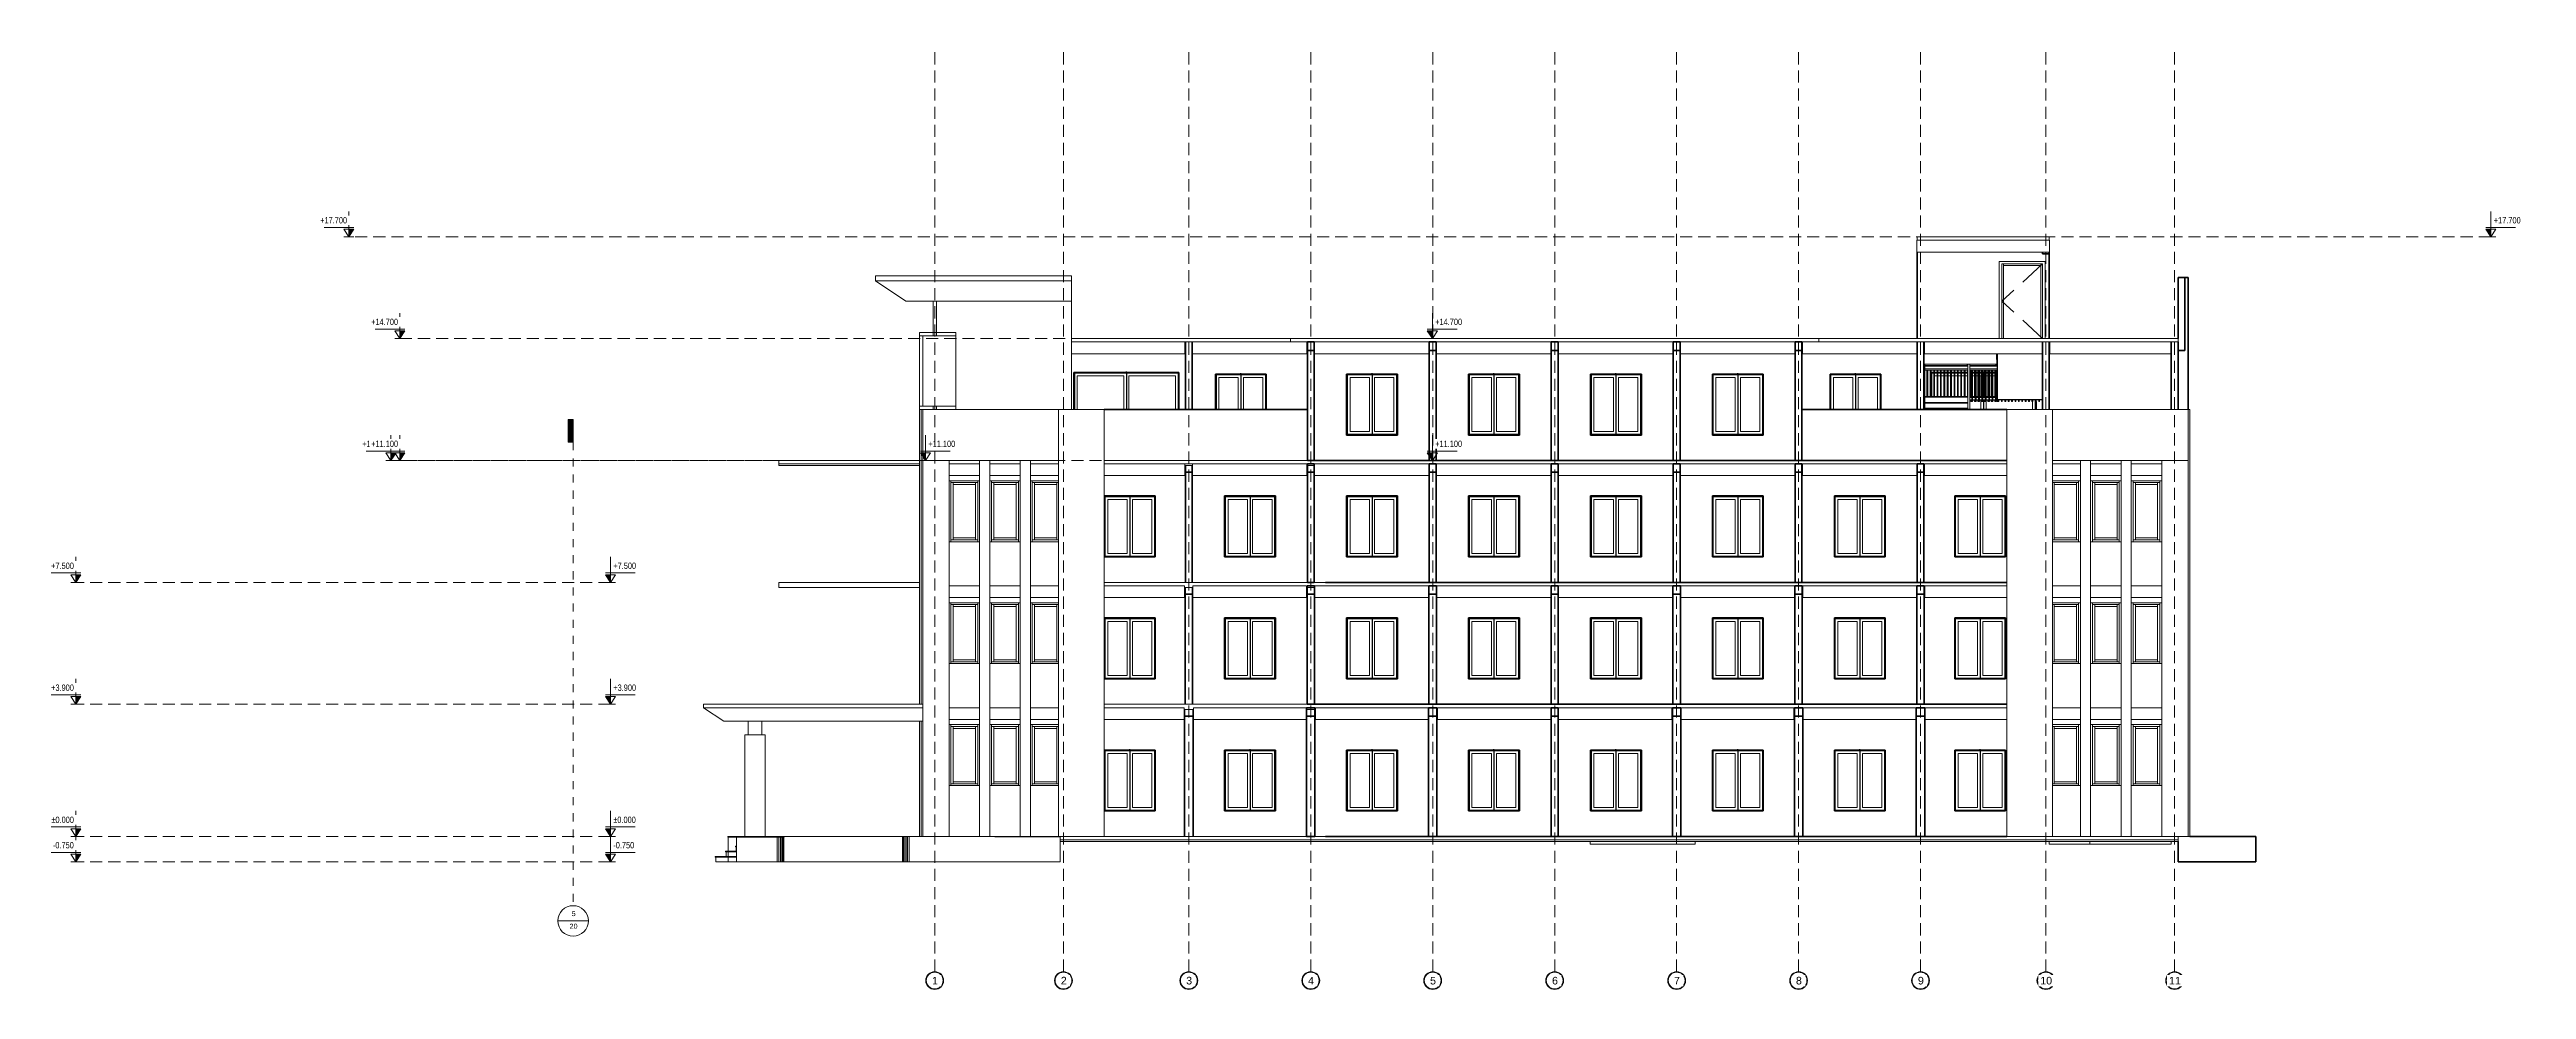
# Model space of a CAD drawing. Header units: millimetres. Extents: x -25579 to 47535, y -4520 to 23231.
import ezdxf

# ---------------------------------------------------------------- set-up
doc = ezdxf.new("R2010")
doc.units = ezdxf.units.MM
for name, pattern in [('Abgebrochen', [535.78125, 357.1875, -178.59375]), ('Aligning Line', [476.25, 238.125, -238.125]), ('Centre', [2381.25, 476.25, -357.1875, 1190.625, -357.1875]), ('Hidden', [535.78125, 357.1875, -178.59375])]:
    doc.linetypes.add(name, pattern=pattern)
for name, color, linetype, lineweight in [('A-DOOR', 7, 'Continuous', 25), ('A-DOOR-FRAM', 7, 'Continuous', 18), ('A-FLOR', 7, 'Continuous', 18), ('A-FLOR-HRAL', 7, 'Continuous', 18), ('A-FLOR-LEVL', 7, 'Continuous', 9), ('A-GENM', 7, 'Continuous', 18), ('A-GLAZ', 7, 'Continuous', 25), ('A-WALL', 7, 'Continuous', 35), ('G-ANNO-SYMB', 7, 'Abgebrochen', 9), ('S-BEAM', 7, 'Continuous', 18), ('S-COLS', 7, 'Continuous', 35), ('S-FNDN', 7, 'Continuous', 18), ('S-GRID', 7, 'Continuous', 9), ('S-GRID-IDEN', 7, 'Continuous', 9), ('S-STRS', 7, 'Continuous', 25)]:
    doc.layers.add(name, color=color, linetype=linetype, lineweight=lineweight)
doc.layers.add('G-IMPT', color=7, linetype='Continuous', lineweight=18, true_color=0xffffff)
doc.styles.add('Arial', font='arial.ttf', dxfattribs={"width": 0.8, "height": 187.5})
doc.styles.add('Arial_1', font='arial.ttf', dxfattribs={"height": 150})
doc.styles.add('Arial_2', font='arial.ttf', dxfattribs={"height": 225})

msp = doc.modelspace()

# ---------------------------------------------------------------- texts
at = {"layer": 'G-ANNO-SYMB', "linetype": 'Continuous', "char_height": 150, "attachment_point": 1, "style": 'Arial_1'}
for s, insert, width in [('20', (-10227, -2578), 288.61), ('5', (-10167, -2204), 144.3)]:
    msp.add_mtext(s, dxfattribs=dict(at, insert=insert, width=width))

# ---------------------------------------------------------------- blocks, each defined once
blk = doc.blocks.new('CUA SO 2 CANH NHOM KINH O O THOANG - S1_1500x1800-2404851-MẶT ĐỨNG KIẾN TRÚC TRỤC 1-11')
at = {"layer": 'A-GLAZ', "lineweight": 18}
for p, q in [((5583, 775), (5583, 2525)), ((5583, 2525), (7033, 2525)), ((5659, 851), (5659, 2449)), ((5659, 2449), (6232, 2449)), ((6232, 2449), (6232, 851)), ((6308, 775), (6308, 2525)), ((6308, 2525), (6308, 775)), ((6384, 851), (6384, 2449)), ((6384, 2449), (6957, 2449)), ((6957, 2449), (6957, 851)), ((7033, 2525), (7033, 775)), ((7033, 775), (5583, 775)), ((6232, 851), (5659, 851)), ((6957, 851), (6384, 851))]:
    blk.add_line(p, q, dxfattribs=at)
at = {"layer": 'A-GLAZ'}
for q in [(6308, 2575), (6308, 750)]:
    blk.add_line((6308, 2550), q, dxfattribs=at)
blk = doc.blocks.new('M_Concrete-Rectangular-Column - COT200X200-2391828-MẶT ĐỨNG KIẾN TRÚC TRỤC 1-11')
at = {"layer": 'S-COLS'}
for p, q in [((18750, 3800), (18950, 3800)), ((18750, 3800), (18750, 0)), ((18950, 3800), (18950, 0)), ((18950, 0), (18750, 0))]:
    blk.add_line(p, q, dxfattribs=at)
blk = doc.blocks.new('M_Concrete-Rectangular-Column - COT250X350-2391829-MẶT ĐỨNG KIẾN TRÚC TRỤC 1-11')
at = {"layer": 'S-COLS'}
for p, q in [((7925, 3750), (7925, 0)), ((8175, 3750), (8175, 0))]:
    blk.add_line(p, q, dxfattribs=at)
blk = doc.blocks.new('M_Concrete-Rectangular-Column - COT250X350-V1-MẶT ĐỨNG KIẾN TRÚC TRỤC 1-11')
at = {"layer": 'S-COLS'}
for p, q in [((11525, 3800), (11775, 3800)), ((11525, 3800), (11525, 0)), ((11775, 3800), (11775, 0)), ((11775, 0), (11525, 0))]:
    blk.add_line(p, q, dxfattribs=at)
blk = doc.blocks.new('Railing - 150mm-2368385-MẶT ĐỨNG KIẾN TRÚC TRỤC 1-11')
at = {"layer": 'A-FLOR-HRAL'}
blk.add_line((7924, 3573), (7911, 3573), dxfattribs=at)
blk = doc.blocks.new('Railing - Railing-2368377-MẶT ĐỨNG KIẾN TRÚC TRỤC 1-11')
blk.add_blockref('Railing - 150mm-2368385-MẶT ĐỨNG KIẾN TRÚC TRỤC 1-11', (0, 0))
blk = doc.blocks.new('CUA SO 2 CANH NHOM KINH O O THOANG - S1_1500x1800-V2-MẶT ĐỨNG KIẾN TRÚC TRỤC 1-11')
at = {"layer": 'A-GLAZ', "lineweight": 18}
for p, q in [((8863.004805, 12600), (8863.004805, 13625)), ((8863.004805, 13625), (10313.004805, 13625)), ((8939.004805, 12600), (8939.004805, 13549)), ((8939.004805, 13549), (9512.004805, 13549)), ((9512.004805, 13549), (9512.004805, 12600)), ((9588.004805, 12600), (9588.004805, 13625)), ((9588.004805, 13625), (9588.004805, 12600)), ((9664.004805, 12600), (9664.004805, 13549)), ((9664.004805, 13549), (10237.004805, 13549)), ((10237.004805, 13549), (10237.004805, 12600)), ((10313.004805, 13625), (10313.004805, 12600))]:
    blk.add_line(p, q, dxfattribs=at)
at = {"layer": 'A-GLAZ'}
for q in [(9588.004805, 13675), (9588.004805, 12600)]:
    blk.add_line((9588.004805, 13650), q, dxfattribs=at)
blk = doc.blocks.new('CUA SO 2 CANH NHOM KINH O O THOANG - K3_3100x2100-2404852-MẶT ĐỨNG KIẾN TRÚC TRỤC 1-11')
at = {"layer": 'A-GLAZ', "lineweight": 18}
for p, q in [((4683, 12600), (4683, 13675)), ((4683, 13675), (7733, 13675)), ((4759, 12600), (4759, 13599)), ((4759, 13599), (6132, 13599)), ((6132, 13599), (6132, 12600)), ((6208, 12600), (6208, 13675)), ((6208, 13675), (6208, 12600)), ((6284, 12600), (6284, 13599)), ((6284, 13599), (7657, 13599)), ((7657, 13599), (7657, 12600)), ((7733, 13675), (7733, 12600))]:
    blk.add_line(p, q, dxfattribs=at)
at = {"layer": 'A-GLAZ'}
for q in [(6208, 13725), (6208, 12600)]:
    blk.add_line((6208, 13700), q, dxfattribs=at)
blk = doc.blocks.new('CUA SO 2 CANH NHOM KINH O O THOANG - K3_3100x2100-V3-MẶT ĐỨNG KIẾN TRÚC TRỤC 1-11')
at = {"layer": 'A-GLAZ', "lineweight": 18}
for p, q in [((29983, 12986), (29983, 13675)), ((29983, 13675), (30038, 13675)), ((30063, 13675), (30138, 13675)), ((30063, 13599), (30138, 13599)), ((30163, 13675), (30238, 13675)), ((30163, 13599), (30238, 13599)), ((30263, 13675), (30338, 13675)), ((30263, 13599), (30338, 13599)), ((30363, 13675), (30438, 13675)), ((30363, 13599), (30438, 13599)), ((30463, 13675), (30538, 13675)), ((30463, 13599), (30538, 13599)), ((30563, 13675), (30638, 13675)), ((30563, 13599), (30638, 13599)), ((30663, 13675), (30738, 13675)), ((30663, 13599), (30738, 13599)), ((30763, 13675), (30838, 13675)), ((30763, 13599), (30838, 13599)), ((30863, 13675), (30938, 13675)), ((30863, 13599), (30938, 13599)), ((30963, 13675), (31038, 13675)), ((30963, 13599), (31038, 13599)), ((31105, 13675), (31138, 13675)), ((31105, 13599), (31138, 13599)), ((31187, 13675), (31238, 13675)), ((31187, 13599), (31238, 13599)), ((31287, 13675), (31338, 13675)), ((31287, 13599), (31338, 13599)), ((31387, 13675), (31438, 13675)), ((31387, 13599), (31432, 13599)), ((31432, 13599), (31432, 12986)), ((31487, 13675), (31538, 13675)), ((31508, 12986), (31508, 13675)), ((31508, 13675), (31508, 12986)), ((31587, 13675), (31638, 13675)), ((31587, 13599), (31638, 13599)), ((31687, 13675), (31738, 13675)), ((31687, 13599), (31738, 13599)), ((31787, 13675), (31838, 13675)), ((31787, 13599), (31838, 13599)), ((31887, 13675), (31913, 13675)), ((31887, 13599), (31913, 13599)), ((31432, 12886), (31432, 12600)), ((31508, 12600), (31508, 12886)), ((31508, 12886), (31508, 12600)), ((31584, 12600), (31584, 12836)), ((32957, 12836), (32957, 12600)), ((33033, 12886), (33033, 12600))]:
    blk.add_line(p, q, dxfattribs=at)
at = {"layer": 'A-GLAZ'}
for p, q in [((31508, 13700), (31508, 13725)), ((31508, 13700), (31508, 12986)), ((31508, 12886), (31508, 12600))]:
    blk.add_line(p, q, dxfattribs=at)
blk = doc.blocks.new('Railing - 25mm-2368073-MẶT ĐỨNG KIẾN TRÚC TRỤC 1-11')
at = {"layer": 'A-FLOR-HRAL'}
for p in [(31913, 14250), (31925, 14207)]:
    blk.add_line(p, (31913, 14207), dxfattribs=at)
blk = doc.blocks.new('Railing - 25mm-V4-MẶT ĐỨNG KIẾN TRÚC TRỤC 1-11')
at = {"layer": 'A-FLOR-HRAL'}
for p in [(31913, 14207), (31925, 14036)]:
    blk.add_line(p, (31913, 14036), dxfattribs=at)
blk = doc.blocks.new('Railing - 25mm-2368067-MẶT ĐỨNG KIẾN TRÚC TRỤC 1-11')
at = {"layer": 'A-FLOR-HRAL'}
for p, q in [((31862, 13766), (31862, 12836)), ((31887, 12836), (31887, 13766)), ((31875, 12836), (31862, 12836)), ((31887, 12836), (31875, 12836))]:
    blk.add_line(p, q, dxfattribs=at)
blk = doc.blocks.new('Railing - 25mm-2368058-MẶT ĐỨNG KIẾN TRÚC TRỤC 1-11')
at = {"layer": 'A-FLOR-HRAL'}
for p, q in [((31913, 13007), (31913, 12836)), ((31925, 12836), (31913, 12836)), ((31938, 12836), (31925, 12836)), ((31938, 12836), (31938, 12886))]:
    blk.add_line(p, q, dxfattribs=at)
blk = doc.blocks.new('Railing - Railing-2370599-MẶT ĐỨNG KIẾN TRÚC TRỤC 1-11')
at = {"layer": 'A-FLOR-HRAL'}
for p, q in [((31026, 13931), (31043, 13905)), ((31060, 13946), (31029, 13946)), ((31043, 13905), (31044, 13903)), ((31044, 13927), (31044, 12600)), ((31057, 13938), (31093, 13938)), ((31880, 13946), (31060, 13946)), ((31105, 12600), (31105, 13927)), ((31894, 13905), (31105, 13905)), ((31896, 13900), (31105, 13900)), ((31896, 13900), (31105, 13900)), ((31105, 13892), (31900, 13892)), ((31900, 13892), (31105, 13892)), ((31877, 13931), (31894, 13905)), ((31911, 13946), (31880, 13946)), ((31894, 13905), (31896, 13900)), ((31895, 14250), (31895, 14113)), ((31895, 14111), (31895, 14114)), ((31896, 14105), (31895, 14111)), ((31896, 14250), (31896, 14080)), ((31900, 14070), (31900, 14250)), ((31905, 14067), (31900, 14070)), ((31900, 13892), (31903, 13886)), ((31905, 14250), (31905, 13949)), ((31913, 13946), (31905, 13949)), ((31913, 13946), (31911, 13946)), ((31105, 13886), (31903, 13886)), ((31105, 13806), (31898, 13806)), ((31913, 13766), (31105, 13766)), ((31898, 13806), (31913, 13776)), ((31913, 13806), (31898, 13806)), ((31903, 13886), (31913, 13886))]:
    blk.add_line(p, q, dxfattribs=at)
at = {"layer": 'A-FLOR-HRAL', "flags": 128}
for points in [[(31029, 13946), (31027, 13946), (31025, 13944), (31023, 13943), (31023, 13940), (31023, 13937), (31024, 13934), (31026, 13931)], [(31044, 13899), (31044, 13899), (31044, 13898), (31044, 13897)], [(31074, 13938), (31073, 13940), (31070, 13943), (31066, 13944), (31063, 13946), (31060, 13946)], [(31880, 13946), (31877, 13946), (31875, 13944), (31874, 13943), (31873, 13940), (31874, 13937), (31875, 13934), (31877, 13931)], [(31896, 13900), (31895, 13900), (31895, 13899), (31894, 13899), (31894, 13898), (31894, 13897), (31895, 13896), (31895, 13895), (31896, 13894), (31897, 13893), (31898, 13893), (31899, 13892), (31900, 13892)], [(31900, 14075), (31899, 14076), (31898, 14077), (31897, 14078), (31897, 14079), (31896, 14080), (31896, 14080)]]:
    blk.add_lwpolyline(points, dxfattribs=at)
at = {"layer": 'A-FLOR-HRAL'}
for centre, start_param, end_param in [((31057, 13927), 1.570796, 3.141593), ((31093, 13927), 1.19755, 1.570796)]:
    blk.add_ellipse(centre, major_axis=(12.7, 0), ratio=0.868243, start_param=start_param, end_param=end_param, dxfattribs=at)
for name, p in [('Railing - 25mm-2368073-MẶT ĐỨNG KIẾN TRÚC TRỤC 1-11', (0, 0)), ('Railing - 25mm-V4-MẶT ĐỨNG KIẾN TRÚC TRỤC 1-11', (0, 0)), ('Railing - 25mm-V4-MẶT ĐỨNG KIẾN TRÚC TRỤC 1-11', (0, -171)), ('Railing - 25mm-2368067-MẶT ĐỨNG KIẾN TRÚC TRỤC 1-11', (-700, 0)), ('Railing - 25mm-2368067-MẶT ĐỨNG KIẾN TRÚC TRỤC 1-11', (-600, 0)), ('Railing - 25mm-2368067-MẶT ĐỨNG KIẾN TRÚC TRỤC 1-11', (-500, 0)), ('Railing - 25mm-2368067-MẶT ĐỨNG KIẾN TRÚC TRỤC 1-11', (-400, 0)), ('Railing - 25mm-2368067-MẶT ĐỨNG KIẾN TRÚC TRỤC 1-11', (-300, 0)), ('Railing - 25mm-2368067-MẶT ĐỨNG KIẾN TRÚC TRỤC 1-11', (-200, 0)), ('Railing - 25mm-2368067-MẶT ĐỨNG KIẾN TRÚC TRỤC 1-11', (-100, 0)), ('Railing - 25mm-2368067-MẶT ĐỨNG KIẾN TRÚC TRỤC 1-11', (0, 0)), ('Railing - 25mm-V4-MẶT ĐỨNG KIẾN TRÚC TRỤC 1-11', (0, -343)), ('Railing - 25mm-V4-MẶT ĐỨNG KIẾN TRÚC TRỤC 1-11', (0, -514)), ('Railing - 25mm-V4-MẶT ĐỨNG KIẾN TRÚC TRỤC 1-11', (0, -686)), ('Railing - 25mm-V4-MẶT ĐỨNG KIẾN TRÚC TRỤC 1-11', (0, -857)), ('Railing - 25mm-V4-MẶT ĐỨNG KIẾN TRÚC TRỤC 1-11', (0, -1029)), ('Railing - 25mm-2368058-MẶT ĐỨNG KIẾN TRÚC TRỤC 1-11', (0, 0))]:
    blk.add_blockref(name, p)
blk = doc.blocks.new('Railing - 25mm-V5-MẶT ĐỨNG KIẾN TRÚC TRỤC 1-11')
at = {"layer": 'A-FLOR-HRAL'}
for p, q in [((33138, 12836), (33138, 12886)), ((33138, 12836), (33150, 12836)), ((33150, 12836), (33163, 12836)), ((33163, 12886), (33163, 12836))]:
    blk.add_line(p, q, dxfattribs=at)
blk = doc.blocks.new('Railing - 25mm-V6-MẶT ĐỨNG KIẾN TRÚC TRỤC 1-11')
at = {"layer": 'A-FLOR-HRAL'}
for p, q in [((31938, 12836), (31950, 12836)), ((31950, 12836), (31963, 12836)), ((31963, 12886), (31963, 12836))]:
    blk.add_line(p, q, dxfattribs=at)
blk = doc.blocks.new('Railing - 25mm-V7-MẶT ĐỨNG KIẾN TRÚC TRỤC 1-11')
at = {"layer": 'A-FLOR-HRAL'}
for p, q in [((31838, 12986), (31838, 13766)), ((31838, 12836), (31838, 12886)), ((31838, 12836), (31850, 12836)), ((31850, 12836), (31863, 12836))]:
    blk.add_line(p, q, dxfattribs=at)
blk = doc.blocks.new('Railing - 25mm-V8-MẶT ĐỨNG KIẾN TRÚC TRỤC 1-11')
at = {"layer": 'A-FLOR-HRAL'}
blk.add_line((31038, 12986), (31038, 13766), dxfattribs=at)
blk = doc.blocks.new('Railing - 25mm-V9-MẶT ĐỨNG KIẾN TRÚC TRỤC 1-11')
at = {"layer": 'A-FLOR-HRAL'}
for p, q in [((30938, 12986), (30938, 13766)), ((30963, 13766), (30963, 12986))]:
    blk.add_line(p, q, dxfattribs=at)
blk = doc.blocks.new('Railing - 25mm-2368085-MẶT ĐỨNG KIẾN TRÚC TRỤC 1-11')
at = {"layer": 'A-FLOR-HRAL'}
for q in [(33237, 12886), (33250, 12836)]:
    blk.add_line((33237, 12836), q, dxfattribs=at)
blk = doc.blocks.new('Railing - 150mm-V10-MẶT ĐỨNG KIẾN TRÚC TRỤC 1-11')
at = {"layer": 'A-FLOR-HRAL'}
blk.add_line((33240, 14550), (33237, 14550), dxfattribs=at)
blk = doc.blocks.new('Railing - Railing-2370603-MẶT ĐỨNG KIẾN TRÚC TRỤC 1-11')
at = {"layer": 'A-FLOR-HRAL'}
for p, q in [((29750, 13946), (29768, 13946)), ((29768, 13946), (29750, 13946)), ((31029, 13946), (29768, 13946)), ((29781, 12600), (29781, 13933)), ((31043, 13905), (29781, 13905)), ((31044, 13900), (29781, 13900)), ((31044, 13900), (29781, 13900)), ((29781, 13892), (31044, 13892)), ((31044, 13892), (29781, 13892)), ((31912, 13946), (31911, 13946)), ((31044, 13886), (29781, 13886)), ((31044, 13806), (29781, 13806)), ((31044, 13766), (29781, 13766))]:
    blk.add_line(p, q, dxfattribs=at)
at = {"layer": 'A-FLOR-HRAL', "flags": 128}
for points in [[(29768, 13946), (29772, 13946), (29774, 13944), (29777, 13943), (29779, 13940), (29780, 13937), (29781, 13934), (29781, 13933)], [(29781, 13934), (29780, 13937), (29779, 13940), (29777, 13943), (29774, 13944), (29772, 13946), (29768, 13946)]]:
    blk.add_lwpolyline(points, dxfattribs=at)
for name, p in [('Railing - 150mm-V10-MẶT ĐỨNG KIẾN TRÚC TRỤC 1-11', (0, 0)), ('Railing - 25mm-V9-MẶT ĐỨNG KIẾN TRÚC TRỤC 1-11', (-1100, 0)), ('Railing - 25mm-V9-MẶT ĐỨNG KIẾN TRÚC TRỤC 1-11', (-1000, 0)), ('Railing - 25mm-V9-MẶT ĐỨNG KIẾN TRÚC TRỤC 1-11', (-900, 0)), ('Railing - 25mm-V9-MẶT ĐỨNG KIẾN TRÚC TRỤC 1-11', (-800, 0)), ('Railing - 25mm-V9-MẶT ĐỨNG KIẾN TRÚC TRỤC 1-11', (-700, 0)), ('Railing - 25mm-V9-MẶT ĐỨNG KIẾN TRÚC TRỤC 1-11', (-600, 0)), ('Railing - 25mm-V9-MẶT ĐỨNG KIẾN TRÚC TRỤC 1-11', (-500, 0)), ('Railing - 25mm-V9-MẶT ĐỨNG KIẾN TRÚC TRỤC 1-11', (-400, 0)), ('Railing - 25mm-V9-MẶT ĐỨNG KIẾN TRÚC TRỤC 1-11', (-300, 0)), ('Railing - 25mm-V9-MẶT ĐỨNG KIẾN TRÚC TRỤC 1-11', (-200, 0)), ('Railing - 25mm-V9-MẶT ĐỨNG KIẾN TRÚC TRỤC 1-11', (-100, 0)), ('Railing - 25mm-V9-MẶT ĐỨNG KIẾN TRÚC TRỤC 1-11', (0, 0)), ('Railing - 25mm-V8-MẶT ĐỨNG KIẾN TRÚC TRỤC 1-11', (0, 0)), ('Railing - 25mm-V7-MẶT ĐỨNG KIẾN TRÚC TRỤC 1-11', (-700, 0)), ('Railing - 25mm-V7-MẶT ĐỨNG KIẾN TRÚC TRỤC 1-11', (-600, 0)), ('Railing - 25mm-V7-MẶT ĐỨNG KIẾN TRÚC TRỤC 1-11', (-500, 0)), ('Railing - 25mm-V7-MẶT ĐỨNG KIẾN TRÚC TRỤC 1-11', (-400, 0)), ('Railing - 25mm-V7-MẶT ĐỨNG KIẾN TRÚC TRỤC 1-11', (-300, 0)), ('Railing - 25mm-V7-MẶT ĐỨNG KIẾN TRÚC TRỤC 1-11', (-200, 0)), ('Railing - 25mm-V7-MẶT ĐỨNG KIẾN TRÚC TRỤC 1-11', (-100, 0)), ('Railing - 25mm-V7-MẶT ĐỨNG KIẾN TRÚC TRỤC 1-11', (0, 0)), ('Railing - 25mm-V6-MẶT ĐỨNG KIẾN TRÚC TRỤC 1-11', (0, 0)), ('Railing - 25mm-V5-MẶT ĐỨNG KIẾN TRÚC TRỤC 1-11', (-1100, 0)), ('Railing - 25mm-V5-MẶT ĐỨNG KIẾN TRÚC TRỤC 1-11', (-1000, 0)), ('Railing - 25mm-V5-MẶT ĐỨNG KIẾN TRÚC TRỤC 1-11', (-900, 0)), ('Railing - 25mm-V5-MẶT ĐỨNG KIẾN TRÚC TRỤC 1-11', (-800, 0)), ('Railing - 25mm-V5-MẶT ĐỨNG KIẾN TRÚC TRỤC 1-11', (-700, 0)), ('Railing - 25mm-V5-MẶT ĐỨNG KIẾN TRÚC TRỤC 1-11', (-600, 0)), ('Railing - 25mm-V5-MẶT ĐỨNG KIẾN TRÚC TRỤC 1-11', (-500, 0)), ('Railing - 25mm-V5-MẶT ĐỨNG KIẾN TRÚC TRỤC 1-11', (-400, 0)), ('Railing - 25mm-V5-MẶT ĐỨNG KIẾN TRÚC TRỤC 1-11', (-300, 0)), ('Railing - 25mm-V5-MẶT ĐỨNG KIẾN TRÚC TRỤC 1-11', (-200, 0)), ('Railing - 25mm-V5-MẶT ĐỨNG KIẾN TRÚC TRỤC 1-11', (-100, 0)), ('Railing - 25mm-V5-MẶT ĐỨNG KIẾN TRÚC TRỤC 1-11', (0, 0)), ('Railing - 25mm-2368085-MẶT ĐỨNG KIẾN TRÚC TRỤC 1-11', (0, 0))]:
    blk.add_blockref(name, p)
blk = doc.blocks.new('Cua_Chong_Chay_D7_1Canh - D7_1200x2200-2407363-MẶT ĐỨNG KIẾN TRÚC TRỤC 1-11')
at = {"layer": 'A-DOOR', "linetype": 'Centre', "lineweight": 18}
for q in [(33250, 16900), (33250, 14700)]:
    blk.add_line((32050, 15800), q, dxfattribs=at)
at = {"layer": 'A-DOOR', "lineweight": 18}
for p, q in [((32100, 16850), (33200, 16850)), ((32100, 14700), (32100, 16850)), ((33200, 14700), (33200, 16850))]:
    blk.add_line(p, q, dxfattribs=at)
at = {"layer": 'A-DOOR-FRAM'}
for p, q in [((33325, 16975), (31975, 16975)), ((31975, 16975), (31975, 14700)), ((32050, 14700), (32050, 16900)), ((32050, 16900), (33250, 16900)), ((32050, 16900), (32050, 14700)), ((32100, 16900), (32050, 16900)), ((32100, 16900), (32100, 14700)), ((32100, 16900), (33200, 16900)), ((32100, 16850), (32100, 16900)), ((33200, 16850), (32100, 16850)), ((33200, 16900), (33200, 14700)), ((33250, 16900), (33200, 16900)), ((33200, 16850), (33200, 16900)), ((33250, 16900), (33250, 14700)), ((33250, 16900), (33250, 14700)), ((33325, 14700), (33325, 16975))]:
    blk.add_line(p, q, dxfattribs=at)
blk = doc.blocks.new('Window_K2_Stack - Sync_3dsMax_To_Revit-2428540-MẶT ĐỨNG KIẾN TRÚC TRỤC 1-11')
at = {"layer": 'G-IMPT'}
for p, q in [((-1200, 16400), (-1200, 16550)), ((-1200, 16550), (4589, 16550)), ((-300, 15800), (-1200, 16400)), ((-1200, 16400), (4589, 16400)), ((4589, 16550), (4589, 16550)), ((4589, 16550), (4589, 16400)), ((4589, 16400), (4589, 15800)), ((4589, 15800), (-300, 15800)), ((500, 15800), (500, 14780)), ((600, 14780), (600, 15800)), ((600, 14780), (600, 15800)), ((4589, 15800), (4589, 15800)), ((4589, 15800), (4589, 15800)), ((4589, 12600), (4589, 15800)), ((100, 14880), (100, 14780)), ((100, 14780), (100, 14880)), ((100, 14880), (1174, 14880)), ((100, 14880), (500, 14880)), ((500, 14880), (100, 14880)), ((100, 14880), (100, 14780)), ((100, 14880), (100, 14880)), ((100, 14780), (100, 12700)), ((100, 14780), (200, 14780)), ((100, 14780), (1174, 14780)), ((200, 14780), (200, 12700)), ((200, 12700), (200, 14780)), ((200, 14780), (1174, 14780)), ((1174, 14780), (200, 14780)), ((1174, 14780), (1174, 14880)), ((1174, 12700), (1174, 14780)), ((1174, 14780), (1174, 12700)), ((200, 12700), (100, 12700)), ((100, 12700), (100, 12600)), ((100, 12600), (100, 12700)), ((100, 12700), (200, 12700)), ((100, 12700), (100, 12600)), ((150, 12600), (100, 12600)), ((100, 12600), (100, 3900)), ((100, 12600), (150, 12600)), ((100, 12600), (100, 12600)), ((200, 12700), (1174, 12700)), ((200, 12700), (1174, 12700)), ((1174, 12700), (200, 12700)), ((500, 12700), (500, 12600)), ((600, 12600), (600, 12700)), ((600, 12600), (600, 12700)), ((1174, 12700), (1174, 12600)), ((-6274, 3900), (100, 3900)), ((-6274, 3800), (-6274, 3900)), ((-5674, 3400), (-6274, 3800)), ((-6274, 3800), (100, 3800)), ((100, 3900), (200, 3900)), ((100, 3800), (200, 3800)), ((-5674, 3400), (100, 3400)), ((-4456, 3000), (-5056, 3000)), ((-5056, 3000), (-5056, 0)), ((-4956, 3000), (-4956, 3400)), ((-4556, 3000), (-4556, 3400)), ((-4456, 3000), (-4456, 0)), ((200, 3400), (100, 3400)), ((100, 3400), (100, 0)), ((-5550, 0), (-5554, -1)), ((-5550, 0), (-5554, -1)), ((-5554, -1), (-5550, 0)), ((-5550, 0), (-5554, -1)), ((-5554, -1), (-5550, 0)), ((-5550, 0), (-5554, -1)), ((-5554, -1), (-5550, 0)), ((-5550, -1), (-5550, 0)), ((-5550, 0), (-3900, 0)), ((-3900, -1), (-3900, 0)), ((-3900, 0), (-3896, -1)), ((-3900, 0), (-3896, -1)), ((-400, 0), (-392, 0)), ((-400, -750), (-400, 0)), ((-392, 0), (-370, 0)), ((-392, -750), (-392, 0)), ((-370, 0), (-337, 0)), ((-370, 0), (-370, -750)), ((-337, 0), (-296, 0)), ((-337, -750), (-337, 0)), ((-296, 0), (-249, 0)), ((-296, 0), (-296, -750)), ((-249, 0), (-200, 0)), ((-249, 0), (-249, -750)), ((-200, 0), (-200, -750)), ((400, 0), (-200, 0)), ((400, 0), (4250, -20)), ((-5929, -590), (-5300, -590)), ((-5929, -590), (-5929, -610)), ((-5909, -610), (-5929, -610)), ((-5609, -610), (-5909, -610)), ((-5909, -610), (-5909, -750)), ((-5609, -610), (-5909, -610)), ((-5629, -440), (-5300, -440)), ((-5629, -440), (-5629, -460)), ((-5609, -460), (-5629, -460)), ((-5609, -460), (-5309, -460)), ((-5309, -460), (-5609, -460)), ((-5609, -460), (-5609, -610)), ((-5300, -610), (-5609, -610)), ((-5300, -610), (-5609, -610)), ((-5300, -610), (-5609, -610)), ((-5560, -10), (-5559, -6)), ((-5559, -6), (-5560, -10)), ((-5560, -10), (-5559, -6)), ((-5559, -6), (-5560, -10)), ((-5560, -10), (-5559, -6)), ((-5559, -6), (-5560, -10)), ((-5560, -10), (-5559, -6)), ((-5560, -10), (-5559, -6)), ((-5560, -10), (-5559, -14)), ((-5559, -14), (-5560, -10)), ((-5560, -10), (-5559, -14)), ((-5560, -10), (-5559, -14)), ((-5560, -10), (-5559, -14)), ((-5559, -14), (-5560, -10)), ((-5560, -10), (-5559, -14)), ((-5559, -14), (-5560, -10)), ((-5559, -6), (-5558, -3)), ((-5558, -3), (-5559, -6)), ((-5559, -6), (-5558, -3)), ((-5559, -6), (-5557, -3)), ((-5559, -6), (-5557, -3)), ((-5557, -3), (-5559, -6)), ((-5559, -6), (-5557, -3)), ((-5559, -6), (-5558, -3)), ((-5557, -3), (-5559, -6)), ((-5559, -6), (-5556, -4)), ((-5559, -6), (-5559, -6)), ((-5559, -6), (-5559, -6)), ((-5559, -6), (-5559, -6)), ((-5559, -6), (-5559, -10)), ((-5559, -6), (-5557, -7)), ((-5559, -6), (-5559, -6)), ((-5559, -10), (-5557, -7)), ((-5559, -10), (-5559, -14)), ((-5559, -10), (-5557, -13)), ((-5559, -14), (-5557, -13)), ((-5559, -14), (-5559, -14)), ((-5559, -14), (-5557, -17)), ((-5559, -14), (-5558, -18)), ((-5558, -18), (-5559, -14)), ((-5559, -14), (-5557, -17)), ((-5559, -14), (-5559, -14)), ((-5558, -18), (-5559, -14)), ((-5559, -14), (-5557, -17)), ((-5558, -18), (-5559, -14)), ((-5557, -17), (-5559, -14)), ((-5559, -14), (-5556, -16)), ((-5559, -14), (-5559, -14)), ((-5557, -17), (-5559, -14)), ((-5559, -14), (-5559, -14)), ((-5554, -1), (-5558, -3)), ((-5558, -3), (-5554, -1)), ((-5558, -3), (-5554, -1)), ((-5558, -3), (-5554, -1)), ((-5557, -3), (-5558, -3)), ((-5558, -3), (-5557, -3)), ((-5558, -3), (-5557, -3)), ((-5557, -3), (-5558, -3)), ((-5557, -7), (-5558, -10)), ((-5557, -7), (-5558, -10)), ((-5557, -7), (-5558, -10)), ((-5558, -10), (-5557, -7)), ((-5558, -10), (-5557, -13)), ((-5558, -10), (-5557, -13)), ((-5558, -10), (-5557, -13)), ((-5558, -10), (-5557, -13)), ((-5557, -17), (-5558, -18)), ((-5558, -18), (-5557, -17)), ((-5554, -19), (-5558, -18)), ((-5558, -18), (-5557, -17)), ((-5557, -17), (-5558, -18)), ((-5554, -19), (-5558, -18)), ((-5558, -18), (-5554, -19)), ((-5554, -19), (-5558, -18)), ((-5557, -3), (-5554, -1)), ((-5554, -1), (-5557, -3)), ((-5557, -3), (-5554, -1)), ((-5554, -1), (-5557, -3)), ((-5557, -3), (-5554, -1)), ((-5557, -3), (-5556, -4)), ((-5556, -4), (-5557, -7)), ((-5557, -7), (-5554, -6)), ((-5554, -10), (-5557, -7)), ((-5557, -13), (-5554, -10)), ((-5557, -13), (-5556, -16)), ((-5557, -13), (-5554, -14)), ((-5557, -17), (-5556, -16)), ((-5557, -17), (-5554, -19)), ((-5557, -17), (-5554, -19)), ((-5557, -17), (-5554, -19)), ((-5557, -17), (-5554, -19)), ((-5557, -17), (-5554, -19)), ((-5554, -1), (-5556, -4)), ((-5556, -4), (-5553, -3)), ((-5556, -4), (-5554, -6)), ((-5556, -16), (-5554, -14)), ((-5556, -16), (-5553, -17)), ((-5554, -19), (-5556, -16)), ((-5554, -1), (-5550, 0)), ((-5554, -1), (-5554, -1)), ((-5554, -1), (-5554, -1)), ((-5554, -1), (-5554, -1)), ((-5554, -1), (-5553, -3)), ((-5554, -1), (-5550, -1)), ((-5554, -1), (-5554, -1)), ((-5554, -6), (-5553, -3)), ((-5554, -6), (-5550, -6)), ((-5550, -10), (-5554, -6)), ((-5554, -10), (-5554, -6)), ((-5554, -14), (-5550, -10)), ((-5554, -10), (-5554, -14)), ((-5553, -17), (-5554, -14)), ((-5554, -14), (-5550, -14)), ((-5554, -19), (-5553, -17)), ((-5554, -19), (-5550, -20)), ((-5554, -19), (-5554, -19)), ((-5554, -19), (-5550, -20)), ((-5554, -19), (-5550, -20)), ((-5550, -20), (-5554, -19)), ((-5554, -19), (-5554, -19)), ((-5550, -20), (-5554, -19)), ((-5554, -19), (-5554, -19)), ((-5554, -19), (-5550, -20)), ((-5554, -19), (-5550, -19)), ((-5550, -20), (-5554, -19)), ((-5554, -19), (-5550, -20)), ((-5554, -19), (-5554, -19)), ((-5553, -3), (-5550, -1)), ((-5553, -3), (-5550, -3)), ((-5553, -3), (-5550, -6)), ((-5553, -17), (-5550, -14)), ((-5553, -17), (-5550, -19)), ((-5553, -17), (-5550, -18)), ((-5550, -3), (-5550, -1)), ((-5550, -1), (-3900, -1)), ((-5550, -6), (-5550, -3)), ((-5550, -3), (-3900, -3)), ((-5550, -10), (-5550, -6)), ((-5550, -6), (-3900, -6)), ((-5550, -14), (-5550, -10)), ((-5550, -18), (-5550, -14)), ((-5550, -14), (-3900, -14)), ((-5550, -19), (-5550, -18)), ((-5550, -18), (-3900, -18)), ((-5550, -20), (-5550, -19)), ((-5550, -19), (-3900, -19)), ((-5550, -20), (-5300, -20)), ((-5550, -750), (-5550, -20)), ((-5550, -20), (-5300, -20)), ((-5550, -20), (-5550, -440)), ((-5329, -290), (-5300, -290)), ((-5329, -290), (-5329, -310)), ((-5309, -310), (-5329, -310)), ((-5309, -310), (-5300, -310)), ((-5300, -310), (-5309, -310)), ((-5309, -460), (-5309, -310)), ((-5309, -460), (-5300, -460)), ((-5300, -460), (-5309, -460)), ((-5300, -460), (-5309, -460)), ((-5300, -750), (-5300, -20)), ((-4100, -20), (-5300, -20)), ((-4100, -750), (-4100, -20)), ((-4050, -20), (-4100, -20)), ((-4050, -750), (-4050, -20)), ((-4050, -20), (-4004, -20)), ((-4004, -20), (-3963, -20)), ((-4004, -20), (-4004, -750)), ((-3963, -750), (-3963, -20)), ((-3930, -20), (-3963, -20)), ((-3930, -750), (-3930, -20)), ((-3930, -20), (-3908, -20)), ((-3908, -20), (-3900, -20)), ((-3908, -750), (-3908, -20)), ((-3900, -3), (-3900, -1)), ((-3900, -1), (-3897, -3)), ((-3900, -1), (-3896, -1)), ((-3900, -6), (-3900, -3)), ((-3900, -3), (-3897, -3)), ((-3900, -6), (-3897, -3)), ((-3900, -10), (-3900, -6)), ((-3900, -6), (-3896, -6)), ((-3896, -6), (-3900, -10)), ((-3900, -10), (-3900, -14)), ((-3900, -10), (-3896, -14)), ((-3900, -18), (-3900, -14)), ((-3900, -14), (-3897, -17)), ((-3900, -14), (-3896, -14)), ((-3900, -19), (-3900, -18)), ((-3900, -18), (-3897, -17)), ((-3897, -17), (-3900, -19)), ((-3900, -19), (-3900, -20)), ((-3900, -19), (-3896, -19)), ((-3896, -19), (-3900, -20)), ((-3896, -19), (-3900, -20)), ((-3900, -20), (-3900, -20)), ((-3900, -20), (-3900, -750)), ((-3897, -3), (-3896, -1)), ((-3897, -3), (-3896, -6)), ((-3897, -3), (-3894, -4)), ((-3897, -17), (-3896, -14)), ((-3897, -17), (-3894, -16)), ((-3897, -17), (-3896, -19)), ((-3896, -1), (-3894, -4)), ((-3896, -1), (-3893, -3)), ((-3893, -3), (-3896, -1)), ((-3893, -3), (-3896, -1)), ((-3896, -1), (-3896, -1)), ((-3896, -6), (-3894, -4)), ((-3896, -6), (-3896, -10)), ((-3896, -6), (-3893, -7)), ((-3896, -10), (-3893, -7)), ((-3896, -10), (-3896, -14)), ((-3896, -10), (-3893, -13)), ((-3896, -14), (-3893, -13)), ((-3896, -14), (-3894, -16)), ((-3896, -19), (-3894, -16)), ((-3896, -19), (-3893, -17)), ((-3893, -17), (-3896, -19)), ((-3896, -19), (-3893, -18)), ((-3896, -19), (-3896, -19)), ((-3894, -4), (-3893, -3)), ((-3894, -4), (-3893, -7)), ((-3894, -4), (-3891, -6)), ((-3893, -13), (-3894, -16)), ((-3894, -16), (-3891, -14)), ((-3894, -16), (-3893, -17)), ((-3891, -6), (-3893, -3)), ((-3893, -3), (-3893, -3)), ((-3891, -6), (-3893, -3)), ((-3893, -3), (-3891, -6)), ((-3893, -7), (-3891, -6)), ((-3893, -7), (-3893, -10)), ((-3891, -10), (-3893, -7)), ((-3893, -13), (-3891, -10)), ((-3893, -10), (-3893, -13)), ((-3893, -13), (-3891, -14)), ((-3893, -17), (-3891, -14)), ((-3891, -14), (-3893, -17)), ((-3891, -14), (-3893, -18)), ((-3893, -17), (-3893, -18)), ((-3890, -10), (-3891, -6)), ((-3891, -6), (-3891, -6)), ((-3890, -10), (-3891, -6)), ((-3891, -10), (-3891, -6)), ((-3890, -10), (-3891, -14)), ((-3891, -14), (-3890, -10)), ((-3891, -10), (-3891, -14)), ((-3891, -14), (-3891, -14)), ((-400, -26), (-400, -750)), ((4250, -750), (4250, -20)), ((-5300, -750), (-5909, -750)), ((-5300, -750), (-5550, -750)), ((-5300, -750), (-4100, -750)), ((-4050, -750), (-4100, -750)), ((-4050, -750), (-4004, -750)), ((-4004, -750), (-3963, -750)), ((-3963, -750), (-3930, -750)), ((-3908, -750), (-3930, -750)), ((-3900, -750), (-3908, -750)), ((-3900, -750), (-400, -750)), ((-392, -750), (-400, -750)), ((-400, -750), (-400, -750)), ((-370, -750), (-392, -750)), ((-337, -750), (-370, -750)), ((-296, -750), (-337, -750)), ((-249, -750), (-296, -750)), ((-200, -750), (-249, -750)), ((-200, -750), (400, -750)), ((400, -750), (4250, -750)), ((4250, -750), (4250, -750)), ((4250, -750), (4250, -750)), ((4250, -750), (4250, -750))]:
    blk.add_line(p, q, dxfattribs=at)
at = {"layer": 'G-IMPT', "flags": 128}
for points in [[(-5559, -10), (-5560, -10), (-5560, -10), (-5560, -10), (-5560, -10)], [(-5560, -10), (-5560, -10), (-5560, -10), (-5560, -10), (-5559, -10)], [(-5560, -10), (-5560, -10), (-5560, -10), (-5560, -10), (-5559, -10)], [(-5559, -10), (-5560, -10), (-5560, -10), (-5560, -10), (-5560, -10)], [(-5560, -10), (-5560, -10), (-5560, -10), (-5560, -10), (-5559, -10)], [(-5559, -10), (-5560, -10), (-5560, -10), (-5560, -10), (-5560, -10)], [(-5559, -10), (-5560, -10), (-5560, -10), (-5560, -10), (-5560, -10)], [(-5560, -10), (-5560, -10), (-5560, -10), (-5560, -10), (-5559, -10)], [(-5558, -10), (-5558, -10), (-5558, -10), (-5559, -10), (-5559, -10)], [(-5559, -10), (-5559, -10), (-5558, -10), (-5558, -10), (-5558, -10)], [(-5559, -10), (-5559, -10), (-5558, -10), (-5558, -10), (-5558, -10)], [(-5558, -10), (-5558, -10), (-5558, -10), (-5559, -10), (-5559, -10)], [(-5559, -10), (-5559, -10), (-5558, -10), (-5558, -10), (-5558, -10)], [(-5558, -10), (-5558, -10), (-5558, -10), (-5559, -10), (-5559, -10)], [(-5558, -10), (-5558, -10), (-5558, -10), (-5559, -10), (-5559, -10)], [(-5559, -10), (-5559, -10), (-5558, -10), (-5558, -10), (-5558, -10)], [(-5554, -10), (-5555, -10), (-5556, -10), (-5557, -10), (-5558, -10)], [(-5558, -10), (-5557, -10), (-5556, -10), (-5555, -10), (-5554, -10)], [(-5558, -10), (-5557, -10), (-5556, -10), (-5555, -10), (-5554, -10)], [(-5554, -10), (-5555, -10), (-5556, -10), (-5557, -10), (-5558, -10)], [(-5558, -10), (-5557, -10), (-5556, -10), (-5555, -10), (-5554, -10)], [(-5554, -10), (-5555, -10), (-5556, -10), (-5557, -10), (-5558, -10)], [(-5554, -10), (-5555, -10), (-5556, -10), (-5557, -10), (-5558, -10)], [(-5558, -10), (-5557, -10), (-5556, -10), (-5555, -10), (-5554, -10)], [(-5554, -10), (-5553, -10), (-5552, -10), (-5551, -10), (-5550, -10)], [(-5550, -10), (-5551, -10), (-5552, -10), (-5553, -10), (-5554, -10)], [(-5550, -10), (-5138, -10), (-4725, -10), (-4313, -10), (-3900, -10)], [(-3900, -10), (-4313, -10), (-4725, -10), (-5138, -10), (-5550, -10)], [(-3900, -10), (-3899, -10), (-3898, -10), (-3897, -10), (-3896, -10)], [(-3896, -10), (-3897, -10), (-3898, -10), (-3899, -10), (-3900, -10)], [(-3896, -10), (-3895, -10), (-3894, -10), (-3893, -10), (-3893, -10)], [(-3893, -10), (-3893, -10), (-3894, -10), (-3895, -10), (-3896, -10)], [(-3893, -10), (-3892, -10), (-3892, -10), (-3891, -10), (-3891, -10)], [(-3891, -10), (-3891, -10), (-3892, -10), (-3892, -10), (-3893, -10)], [(-3891, -10), (-3890, -10), (-3890, -10), (-3890, -10), (-3890, -10)], [(-3890, -10), (-3890, -10), (-3890, -10), (-3890, -10), (-3891, -10)]]:
    blk.add_lwpolyline(points, dxfattribs=at)
blk = doc.blocks.new('Window_K2_Stack - Window_K2_Stack-2377845-MẶT ĐỨNG KIẾN TRÚC TRỤC 1-11')
blk.add_blockref('Window_K2_Stack - Sync_3dsMax_To_Revit-2428540-MẶT ĐỨNG KIẾN TRÚC TRỤC 1-11', (0, 0))
blk = doc.blocks.new('M_Concrete-Rectangular-Column - COT200X200-2391833-MẶT ĐỨNG KIẾN TRÚC TRỤC 1-11')
at = {"layer": 'S-COLS'}
for p, q in [((18750, 7400), (18950, 7400)), ((18750, 7400), (18750, 3900)), ((18950, 7400), (18950, 3900)), ((18950, 3900), (18750, 3900))]:
    blk.add_line(p, q, dxfattribs=at)
blk = doc.blocks.new('M_Concrete-Rectangular-Column - COT200X200-2391834-MẶT ĐỨNG KIẾN TRÚC TRỤC 1-11')
at = {"layer": 'S-COLS'}
for p, q in [((18750, 11000), (18950, 11000)), ((18750, 11000), (18750, 7500)), ((18950, 11000), (18950, 7500)), ((18950, 7500), (18750, 7500))]:
    blk.add_line(p, q, dxfattribs=at)
blk = doc.blocks.new('M_Concrete-Rectangular-Column - COT200X200-2391835-MẶT ĐỨNG KIẾN TRÚC TRỤC 1-11')
at = {"layer": 'S-COLS'}
for p, q in [((18750, 14600), (18950, 14600)), ((18750, 14600), (18750, 11100)), ((18950, 14600), (18950, 11100)), ((18950, 11100), (18750, 11100))]:
    blk.add_line(p, q, dxfattribs=at)
blk = doc.blocks.new('M_Concrete-Rectangular-Column - COT220X300-2391836-MẶT ĐỨNG KIẾN TRÚC TRỤC 1-11')
at = {"layer": 'S-COLS'}
for p, q in [((7940, 7350), (7940, 3900)), ((8160, 7350), (8160, 3900))]:
    blk.add_line(p, q, dxfattribs=at)
blk = doc.blocks.new('M_Concrete-Rectangular-Column - COT200X250-2391837-MẶT ĐỨNG KIẾN TRÚC TRỤC 1-11')
at = {"layer": 'S-COLS'}
for p, q in [((7950, 10950), (7950, 7500)), ((8150, 10950), (8150, 7500))]:
    blk.add_line(p, q, dxfattribs=at)
blk = doc.blocks.new('M_Concrete-Rectangular-Column - COT220X300-V11-MẶT ĐỨNG KIẾN TRÚC TRỤC 1-11')
at = {"layer": 'S-COLS'}
for p, q in [((11540, 7400), (11760, 7400)), ((11540, 7400), (11540, 3900)), ((11760, 7400), (11760, 3900)), ((11760, 3900), (11540, 3900))]:
    blk.add_line(p, q, dxfattribs=at)
blk = doc.blocks.new('M_Concrete-Rectangular-Column - COT200X250-V12-MẶT ĐỨNG KIẾN TRÚC TRỤC 1-11')
at = {"layer": 'S-COLS'}
for p, q in [((11550, 11000), (11750, 11000)), ((11550, 11000), (11550, 7500)), ((11750, 11000), (11750, 7500)), ((11750, 7500), (11550, 7500))]:
    blk.add_line(p, q, dxfattribs=at)
blk = doc.blocks.new('M_Concrete-Rectangular-Column - COT200X250-2391840-MẶT ĐỨNG KIẾN TRÚC TRỤC 1-11')
at = {"layer": 'S-COLS'}
for p, q in [((7950, 14600), (7950, 12600)), ((8150, 14600), (8150, 12600))]:
    blk.add_line(p, q, dxfattribs=at)
blk = doc.blocks.new('M_Concrete-Rectangular-Column - COT200X250-V13-MẶT ĐỨNG KIẾN TRÚC TRỤC 1-11')
at = {"layer": 'S-COLS'}
for p, q in [((33250, 14600), (33250, 12600)), ((33450, 14600), (33450, 12600))]:
    blk.add_line(p, q, dxfattribs=at)
blk = doc.blocks.new('M_Concrete-Rectangular-Column - COT200X250-V14-MẶT ĐỨNG KIẾN TRÚC TRỤC 1-11')
at = {"layer": 'S-COLS'}
for p, q in [((37050, 14600), (37050, 12600)), ((37250, 14600), (37250, 12600))]:
    blk.add_line(p, q, dxfattribs=at)
blk = doc.blocks.new('M_Concrete-Rectangular-Column - COT200X200-2391841-MẶT ĐỨNG KIẾN TRÚC TRỤC 1-11')
at = {"layer": 'S-COLS'}
blk.add_line((33450, 17250), (33450, 17200), dxfattribs=at)
blk = doc.blocks.new('Test_Family - Sync_3dsMax_To_Revit-2434440-MẶT ĐỨNG KIẾN TRÚC TRỤC 1-11')
at = {"layer": 'G-IMPT'}
for p, q in [((150, 12600), (200, 12600)), ((150, 12600), (150, 3900)), ((200, 11100), (200, 12600)), ((200, 12600), (4200, 12600)), ((200, 12600), (200, 11100)), ((5550, 12600), (4200, 12600)), ((4200, 12600), (4200, 0)), ((4200, 12600), (4200, 11100)), ((5550, 12600), (5550, 0)), ((5550, 0), (5550, 12600)), ((975, 11100), (200, 11100)), ((200, 11100), (200, 0)), ((200, 11100), (4200, 11100)), ((975, 11100), (975, 0)), ((2175, 11100), (1875, 11100)), ((1875, 11100), (1875, 0)), ((2175, 11100), (2175, 0)), ((3075, 0), (3075, 11100)), ((3375, 11100), (3075, 11100)), ((3375, 0), (3375, 11100)), ((975, 10500), (1875, 10500)), ((1029, 10446), (1821, 10446)), ((1029, 8755), (1029, 10446)), ((1096, 8813), (1096, 10388)), ((1096, 10388), (1754, 10388)), ((1754, 10388), (1754, 8813)), ((1821, 10446), (1821, 8755)), ((2175, 10500), (3075, 10500)), ((2229, 10446), (3021, 10446)), ((2229, 8755), (2229, 10446)), ((2296, 8813), (2296, 10388)), ((2296, 10388), (2954, 10388)), ((2954, 10388), (2954, 8813)), ((3021, 10446), (3021, 8755)), ((3375, 10500), (4200, 10500)), ((3429, 8755), (3429, 10446)), ((3429, 10446), (4200, 10446)), ((3496, 8813), (3496, 10388)), ((3496, 10388), (4154, 10388)), ((4154, 10388), (4154, 8813)), ((1096, 8813), (1754, 8813)), ((2296, 8813), (2954, 8813)), ((3496, 8813), (4154, 8813)), ((975, 8700), (1875, 8700)), ((1821, 8755), (1029, 8755)), ((2175, 8700), (3075, 8700)), ((3021, 8755), (2229, 8755)), ((3375, 8700), (4200, 8700)), ((3429, 8755), (4200, 8755)), ((975, 6900), (1875, 6900)), ((1029, 6846), (1821, 6846)), ((1029, 5155), (1029, 6846)), ((1096, 5213), (1096, 6788)), ((1096, 6788), (1754, 6788)), ((1754, 6788), (1754, 5213)), ((1821, 6846), (1821, 5155)), ((2175, 6900), (3075, 6900)), ((2229, 6846), (3021, 6846)), ((2229, 5155), (2229, 6846)), ((2296, 5213), (2296, 6788)), ((2296, 6788), (2954, 6788)), ((2954, 6788), (2954, 5213)), ((3021, 6846), (3021, 5155)), ((3375, 6900), (4200, 6900)), ((3429, 5155), (3429, 6846)), ((3429, 6846), (4200, 6846)), ((3496, 5213), (3496, 6788)), ((3496, 6788), (4154, 6788)), ((4154, 6788), (4154, 5213)), ((1821, 5155), (1029, 5155)), ((1096, 5213), (1754, 5213)), ((3021, 5155), (2229, 5155)), ((2296, 5213), (2954, 5213)), ((4200, 5155), (3429, 5155)), ((4154, 5213), (3496, 5213)), ((1875, 5100), (975, 5100)), ((2175, 5100), (3075, 5100)), ((4200, 5100), (3375, 5100)), ((150, 3400), (150, 0)), ((1875, 3300), (975, 3300)), ((1029, 1555), (1029, 3246)), ((1029, 3246), (1821, 3246)), ((1096, 1613), (1096, 3188)), ((1096, 3188), (1754, 3188)), ((1754, 3188), (1754, 1613)), ((1821, 3246), (1821, 1555)), ((2175, 3300), (3075, 3300)), ((2229, 3246), (3021, 3246)), ((2229, 1555), (2229, 3246)), ((2296, 3188), (2954, 3188)), ((2296, 1613), (2296, 3188)), ((2954, 3188), (2954, 1613)), ((3021, 3246), (3021, 1555)), ((4200, 3300), (3375, 3300)), ((3429, 1555), (3429, 3246)), ((3429, 3246), (4200, 3246)), ((3496, 1613), (3496, 3188)), ((3496, 3188), (4154, 3188)), ((4154, 3188), (4154, 1613)), ((1875, 1500), (975, 1500)), ((1821, 1555), (1029, 1555)), ((1754, 1613), (1096, 1613)), ((2175, 1500), (3075, 1500)), ((3021, 1555), (2229, 1555)), ((2296, 1613), (2954, 1613)), ((4200, 1500), (3375, 1500)), ((4200, 1555), (3429, 1555)), ((4154, 1613), (3496, 1613)), ((400, 0), (975, 0)), ((975, 0), (1875, 0)), ((1875, 0), (2175, 0)), ((2175, 0), (3075, 0)), ((3075, 0), (3375, 0)), ((3375, 0), (4200, 0)), ((5550, 0), (4200, 0))]:
    blk.add_line(p, q, dxfattribs=at)
at = {"layer": 'G-IMPT', "flags": 128}
for points in [[(1029, 10500), (1029, 10487), (1029, 10473), (1029, 10460), (1029, 10446)], [(1029, 10446), (1029, 10460), (1029, 10473), (1029, 10487), (1029, 10500)], [(1096, 10388), (1096, 10403), (1096, 10417), (1096, 10432), (1096, 10446)], [(1096, 10388), (1096, 10403), (1096, 10417), (1096, 10432), (1096, 10446)], [(1096, 10446), (1096, 10432), (1096, 10417), (1096, 10403), (1096, 10388)], [(1754, 10446), (1754, 10432), (1754, 10417), (1754, 10403), (1754, 10388)], [(1754, 10446), (1754, 10432), (1754, 10417), (1754, 10403), (1754, 10388)], [(1754, 10388), (1754, 10403), (1754, 10417), (1754, 10432), (1754, 10446)], [(1821, 10500), (1821, 10487), (1821, 10473), (1821, 10460), (1821, 10446)], [(1821, 10500), (1821, 10487), (1821, 10473), (1821, 10460), (1821, 10446)], [(1821, 10446), (1821, 10460), (1821, 10473), (1821, 10487), (1821, 10500)], [(2229, 10500), (2229, 10487), (2229, 10473), (2229, 10460), (2229, 10446)], [(2229, 10446), (2229, 10460), (2229, 10473), (2229, 10487), (2229, 10500)], [(2296, 10388), (2296, 10403), (2296, 10417), (2296, 10432), (2296, 10446)], [(2296, 10388), (2296, 10403), (2296, 10417), (2296, 10432), (2296, 10446)], [(2296, 10446), (2296, 10432), (2296, 10417), (2296, 10403), (2296, 10388)], [(2954, 10446), (2954, 10432), (2954, 10417), (2954, 10403), (2954, 10388)], [(2954, 10446), (2954, 10432), (2954, 10417), (2954, 10403), (2954, 10388)], [(2954, 10388), (2954, 10403), (2954, 10417), (2954, 10432), (2954, 10446)], [(3021, 10500), (3021, 10487), (3021, 10473), (3021, 10460), (3021, 10446)], [(3021, 10500), (3021, 10487), (3021, 10473), (3021, 10460), (3021, 10446)], [(3021, 10446), (3021, 10460), (3021, 10473), (3021, 10487), (3021, 10500)], [(3429, 10446), (3429, 10460), (3429, 10473), (3429, 10487), (3429, 10500)], [(3429, 10446), (3429, 10460), (3429, 10473), (3429, 10487), (3429, 10500)], [(3429, 10500), (3429, 10487), (3429, 10473), (3429, 10460), (3429, 10446)], [(3496, 10388), (3496, 10403), (3496, 10417), (3496, 10432), (3496, 10446)], [(3496, 10388), (3496, 10403), (3496, 10417), (3496, 10432), (3496, 10446)], [(3496, 10446), (3496, 10432), (3496, 10417), (3496, 10403), (3496, 10388)], [(4154, 10446), (4154, 10432), (4154, 10417), (4154, 10403), (4154, 10388)], [(4154, 10446), (4154, 10432), (4154, 10417), (4154, 10403), (4154, 10388)], [(4154, 10388), (4154, 10403), (4154, 10417), (4154, 10432), (4154, 10446)], [(1096, 8755), (1096, 8769), (1096, 8784), (1096, 8798), (1096, 8813)], [(1096, 8813), (1096, 8798), (1096, 8784), (1096, 8769), (1096, 8755)], [(1754, 8813), (1754, 8798), (1754, 8784), (1754, 8769), (1754, 8755)], [(1754, 8755), (1754, 8769), (1754, 8784), (1754, 8798), (1754, 8813)], [(1754, 8813), (1754, 8798), (1754, 8784), (1754, 8769), (1754, 8755)], [(2296, 8755), (2296, 8769), (2296, 8784), (2296, 8798), (2296, 8813)], [(2296, 8813), (2296, 8798), (2296, 8784), (2296, 8769), (2296, 8755)], [(2954, 8813), (2954, 8798), (2954, 8784), (2954, 8769), (2954, 8755)], [(2954, 8755), (2954, 8769), (2954, 8784), (2954, 8798), (2954, 8813)], [(2954, 8813), (2954, 8798), (2954, 8784), (2954, 8769), (2954, 8755)], [(3496, 8755), (3496, 8769), (3496, 8784), (3496, 8798), (3496, 8813)], [(3496, 8813), (3496, 8798), (3496, 8784), (3496, 8769), (3496, 8755)], [(4154, 8813), (4154, 8798), (4154, 8784), (4154, 8769), (4154, 8755)], [(4154, 8755), (4154, 8769), (4154, 8784), (4154, 8798), (4154, 8813)], [(4154, 8813), (4154, 8798), (4154, 8784), (4154, 8769), (4154, 8755)], [(1029, 8755), (1029, 8741), (1029, 8727), (1029, 8714), (1029, 8700)], [(1029, 8700), (1029, 8714), (1029, 8727), (1029, 8741), (1029, 8755)], [(1821, 8755), (1821, 8741), (1821, 8727), (1821, 8714), (1821, 8700)], [(1821, 8755), (1821, 8741), (1821, 8727), (1821, 8714), (1821, 8700)], [(1821, 8700), (1821, 8714), (1821, 8727), (1821, 8741), (1821, 8755)], [(2229, 8755), (2229, 8741), (2229, 8727), (2229, 8714), (2229, 8700)], [(2229, 8700), (2229, 8714), (2229, 8727), (2229, 8741), (2229, 8755)], [(3021, 8755), (3021, 8741), (3021, 8727), (3021, 8714), (3021, 8700)], [(3021, 8755), (3021, 8741), (3021, 8727), (3021, 8714), (3021, 8700)], [(3021, 8700), (3021, 8714), (3021, 8727), (3021, 8741), (3021, 8755)], [(3429, 8700), (3429, 8714), (3429, 8727), (3429, 8741), (3429, 8755)], [(3429, 8700), (3429, 8714), (3429, 8727), (3429, 8741), (3429, 8755)], [(3429, 8755), (3429, 8741), (3429, 8727), (3429, 8714), (3429, 8700)], [(1029, 6900), (1029, 6887), (1029, 6873), (1029, 6860), (1029, 6846)], [(1029, 6846), (1029, 6860), (1029, 6873), (1029, 6887), (1029, 6900)], [(1096, 6788), (1096, 6803), (1096, 6817), (1096, 6832), (1096, 6846)], [(1096, 6788), (1096, 6803), (1096, 6817), (1096, 6832), (1096, 6846)], [(1096, 6846), (1096, 6832), (1096, 6817), (1096, 6803), (1096, 6788)], [(1754, 6846), (1754, 6832), (1754, 6817), (1754, 6803), (1754, 6788)], [(1754, 6846), (1754, 6832), (1754, 6817), (1754, 6803), (1754, 6788)], [(1754, 6788), (1754, 6803), (1754, 6817), (1754, 6832), (1754, 6846)], [(1821, 6900), (1821, 6887), (1821, 6873), (1821, 6860), (1821, 6846)], [(1821, 6900), (1821, 6887), (1821, 6873), (1821, 6860), (1821, 6846)], [(1821, 6846), (1821, 6860), (1821, 6873), (1821, 6887), (1821, 6900)], [(2229, 6900), (2229, 6887), (2229, 6873), (2229, 6860), (2229, 6846)], [(2229, 6846), (2229, 6860), (2229, 6873), (2229, 6887), (2229, 6900)], [(2296, 6788), (2296, 6803), (2296, 6817), (2296, 6832), (2296, 6846)], [(2296, 6788), (2296, 6803), (2296, 6817), (2296, 6832), (2296, 6846)], [(2296, 6846), (2296, 6832), (2296, 6817), (2296, 6803), (2296, 6788)], [(2954, 6846), (2954, 6832), (2954, 6817), (2954, 6803), (2954, 6788)], [(2954, 6846), (2954, 6832), (2954, 6817), (2954, 6803), (2954, 6788)], [(2954, 6788), (2954, 6803), (2954, 6817), (2954, 6832), (2954, 6846)], [(3021, 6900), (3021, 6887), (3021, 6873), (3021, 6860), (3021, 6846)], [(3021, 6900), (3021, 6887), (3021, 6873), (3021, 6860), (3021, 6846)], [(3021, 6846), (3021, 6860), (3021, 6873), (3021, 6887), (3021, 6900)], [(3429, 6846), (3429, 6860), (3429, 6873), (3429, 6887), (3429, 6900)], [(3429, 6846), (3429, 6860), (3429, 6873), (3429, 6887), (3429, 6900)], [(3429, 6900), (3429, 6887), (3429, 6873), (3429, 6860), (3429, 6846)], [(3496, 6788), (3496, 6803), (3496, 6817), (3496, 6832), (3496, 6846)], [(3496, 6846), (3496, 6832), (3496, 6817), (3496, 6803), (3496, 6788)], [(3496, 6788), (3496, 6803), (3496, 6817), (3496, 6832), (3496, 6846)], [(4154, 6846), (4154, 6832), (4154, 6817), (4154, 6803), (4154, 6788)], [(4154, 6846), (4154, 6832), (4154, 6817), (4154, 6803), (4154, 6788)], [(4154, 6788), (4154, 6803), (4154, 6817), (4154, 6832), (4154, 6846)], [(1029, 5155), (1029, 5141), (1029, 5127), (1029, 5114), (1029, 5100)], [(1029, 5100), (1029, 5114), (1029, 5127), (1029, 5141), (1029, 5155)], [(1096, 5155), (1096, 5169), (1096, 5184), (1096, 5198), (1096, 5213)], [(1096, 5213), (1096, 5198), (1096, 5184), (1096, 5169), (1096, 5155)], [(1754, 5213), (1754, 5198), (1754, 5184), (1754, 5169), (1754, 5155)], [(1754, 5155), (1754, 5169), (1754, 5184), (1754, 5198), (1754, 5213)], [(1754, 5213), (1754, 5198), (1754, 5184), (1754, 5169), (1754, 5155)], [(1821, 5155), (1821, 5141), (1821, 5127), (1821, 5114), (1821, 5100)], [(1821, 5155), (1821, 5141), (1821, 5127), (1821, 5114), (1821, 5100)], [(1821, 5100), (1821, 5114), (1821, 5127), (1821, 5141), (1821, 5155)], [(2229, 5155), (2229, 5141), (2229, 5127), (2229, 5114), (2229, 5100)], [(2229, 5100), (2229, 5114), (2229, 5127), (2229, 5141), (2229, 5155)], [(2296, 5155), (2296, 5169), (2296, 5184), (2296, 5198), (2296, 5213)], [(2296, 5213), (2296, 5198), (2296, 5184), (2296, 5169), (2296, 5155)], [(2954, 5213), (2954, 5198), (2954, 5184), (2954, 5169), (2954, 5155)], [(2954, 5155), (2954, 5169), (2954, 5184), (2954, 5198), (2954, 5213)], [(2954, 5213), (2954, 5198), (2954, 5184), (2954, 5169), (2954, 5155)], [(3021, 5155), (3021, 5141), (3021, 5127), (3021, 5114), (3021, 5100)], [(3021, 5155), (3021, 5141), (3021, 5127), (3021, 5114), (3021, 5100)], [(3021, 5100), (3021, 5114), (3021, 5127), (3021, 5141), (3021, 5155)], [(3429, 5100), (3429, 5114), (3429, 5127), (3429, 5141), (3429, 5155)], [(3429, 5100), (3429, 5114), (3429, 5127), (3429, 5141), (3429, 5155)], [(3429, 5155), (3429, 5141), (3429, 5127), (3429, 5114), (3429, 5100)], [(3496, 5155), (3496, 5169), (3496, 5184), (3496, 5198), (3496, 5213)], [(3496, 5155), (3496, 5169), (3496, 5184), (3496, 5198), (3496, 5213)], [(3496, 5213), (3496, 5198), (3496, 5184), (3496, 5169), (3496, 5155)], [(4154, 5213), (4154, 5198), (4154, 5184), (4154, 5169), (4154, 5155)], [(4154, 5213), (4154, 5198), (4154, 5184), (4154, 5169), (4154, 5155)], [(4154, 5155), (4154, 5169), (4154, 5184), (4154, 5198), (4154, 5213)], [(1029, 3246), (1029, 3260), (1029, 3273), (1029, 3287), (1029, 3300)], [(1029, 3300), (1029, 3287), (1029, 3273), (1029, 3260), (1029, 3246)], [(1096, 3188), (1096, 3203), (1096, 3217), (1096, 3232), (1096, 3246)], [(1096, 3246), (1096, 3232), (1096, 3217), (1096, 3203), (1096, 3188)], [(1096, 3188), (1096, 3203), (1096, 3217), (1096, 3232), (1096, 3246)], [(1754, 3246), (1754, 3232), (1754, 3217), (1754, 3203), (1754, 3188)], [(1754, 3246), (1754, 3232), (1754, 3217), (1754, 3203), (1754, 3188)], [(1754, 3188), (1754, 3203), (1754, 3217), (1754, 3232), (1754, 3246)], [(1821, 3300), (1821, 3287), (1821, 3273), (1821, 3260), (1821, 3246)], [(1821, 3246), (1821, 3260), (1821, 3273), (1821, 3287), (1821, 3300)], [(1821, 3300), (1821, 3287), (1821, 3273), (1821, 3260), (1821, 3246)], [(2229, 3300), (2229, 3287), (2229, 3273), (2229, 3260), (2229, 3246)], [(2229, 3246), (2229, 3260), (2229, 3273), (2229, 3287), (2229, 3300)], [(2296, 3188), (2296, 3203), (2296, 3217), (2296, 3232), (2296, 3246)], [(2296, 3246), (2296, 3232), (2296, 3217), (2296, 3203), (2296, 3188)], [(2954, 3246), (2954, 3232), (2954, 3217), (2954, 3203), (2954, 3188)], [(2954, 3246), (2954, 3232), (2954, 3217), (2954, 3203), (2954, 3188)], [(2954, 3188), (2954, 3203), (2954, 3217), (2954, 3232), (2954, 3246)], [(3021, 3300), (3021, 3287), (3021, 3273), (3021, 3260), (3021, 3246)], [(3021, 3300), (3021, 3287), (3021, 3273), (3021, 3260), (3021, 3246)], [(3021, 3246), (3021, 3260), (3021, 3273), (3021, 3287), (3021, 3300)], [(3429, 3246), (3429, 3260), (3429, 3273), (3429, 3287), (3429, 3300)], [(3429, 3300), (3429, 3287), (3429, 3273), (3429, 3260), (3429, 3246)], [(3496, 3188), (3496, 3203), (3496, 3217), (3496, 3232), (3496, 3246)], [(3496, 3246), (3496, 3232), (3496, 3217), (3496, 3203), (3496, 3188)], [(3496, 3188), (3496, 3203), (3496, 3217), (3496, 3232), (3496, 3246)], [(4154, 3246), (4154, 3232), (4154, 3217), (4154, 3203), (4154, 3188)], [(4154, 3246), (4154, 3232), (4154, 3217), (4154, 3203), (4154, 3188)], [(4154, 3188), (4154, 3203), (4154, 3217), (4154, 3232), (4154, 3246)], [(1029, 1500), (1029, 1514), (1029, 1527), (1029, 1541), (1029, 1555)], [(1029, 1500), (1029, 1514), (1029, 1527), (1029, 1541), (1029, 1555)], [(1029, 1555), (1029, 1541), (1029, 1527), (1029, 1514), (1029, 1500)], [(1096, 1555), (1096, 1569), (1096, 1584), (1096, 1598), (1096, 1613)], [(1096, 1613), (1096, 1598), (1096, 1584), (1096, 1569), (1096, 1555)], [(1754, 1613), (1754, 1598), (1754, 1584), (1754, 1569), (1754, 1555)], [(1754, 1613), (1754, 1598), (1754, 1584), (1754, 1569), (1754, 1555)], [(1754, 1555), (1754, 1569), (1754, 1584), (1754, 1598), (1754, 1613)], [(1821, 1555), (1821, 1541), (1821, 1527), (1821, 1514), (1821, 1500)], [(1821, 1500), (1821, 1514), (1821, 1527), (1821, 1541), (1821, 1555)], [(1821, 1555), (1821, 1541), (1821, 1527), (1821, 1514), (1821, 1500)], [(2229, 1555), (2229, 1541), (2229, 1527), (2229, 1514), (2229, 1500)], [(2229, 1500), (2229, 1514), (2229, 1527), (2229, 1541), (2229, 1555)], [(2296, 1613), (2296, 1598), (2296, 1584), (2296, 1569), (2296, 1555)], [(2954, 1613), (2954, 1598), (2954, 1584), (2954, 1569), (2954, 1555)], [(2954, 1555), (2954, 1569), (2954, 1584), (2954, 1598), (2954, 1613)], [(2954, 1613), (2954, 1598), (2954, 1584), (2954, 1569), (2954, 1555)], [(3021, 1555), (3021, 1541), (3021, 1527), (3021, 1514), (3021, 1500)], [(3021, 1500), (3021, 1514), (3021, 1527), (3021, 1541), (3021, 1555)], [(3021, 1555), (3021, 1541), (3021, 1527), (3021, 1514), (3021, 1500)], [(3429, 1500), (3429, 1514), (3429, 1527), (3429, 1541), (3429, 1555)], [(3429, 1500), (3429, 1514), (3429, 1527), (3429, 1541), (3429, 1555)], [(3429, 1555), (3429, 1541), (3429, 1527), (3429, 1514), (3429, 1500)], [(3496, 1555), (3496, 1569), (3496, 1584), (3496, 1598), (3496, 1613)], [(3496, 1555), (3496, 1569), (3496, 1584), (3496, 1598), (3496, 1613)], [(3496, 1613), (3496, 1598), (3496, 1584), (3496, 1569), (3496, 1555)], [(4154, 1613), (4154, 1598), (4154, 1584), (4154, 1569), (4154, 1555)], [(4154, 1613), (4154, 1598), (4154, 1584), (4154, 1569), (4154, 1555)], [(4154, 1555), (4154, 1569), (4154, 1584), (4154, 1598), (4154, 1613)]]:
    blk.add_lwpolyline(points, dxfattribs=at)
blk = doc.blocks.new('Test_Family - Test_Family-2426873-MẶT ĐỨNG KIẾN TRÚC TRỤC 1-11')
blk.add_blockref('Test_Family - Sync_3dsMax_To_Revit-2434440-MẶT ĐỨNG KIẾN TRÚC TRỤC 1-11', (0, 0))
blk = doc.blocks.new('Test_Family - Sync_3dsMax_To_Revit-V15-MẶT ĐỨNG KIẾN TRÚC TRỤC 1-11')
at = {"layer": 'G-IMPT'}
for p, q in [((32195, 12600), (32195, 0)), ((32195, 12600), (33545, 12600)), ((32195, 0), (32195, 12600)), ((33545, 12600), (33545, 0)), ((37545, 12600), (33545, 12600)), ((33545, 12600), (33545, 11100)), ((37545, 11100), (37545, 12600)), ((37545, 12600), (37545, 11100)), ((37595, 12600), (37545, 12600)), ((37595, 12600), (37595, 0)), ((37545, 11100), (33545, 11100)), ((34370, 0), (34370, 11100)), ((34370, 11100), (34670, 11100)), ((34670, 0), (34670, 11100)), ((35570, 11100), (35570, 0)), ((35570, 11100), (35870, 11100)), ((35870, 11100), (35870, 0)), ((36770, 11100), (36770, 0)), ((36770, 11100), (37545, 11100)), ((37545, 11100), (37545, 0)), ((34370, 10500), (33545, 10500)), ((34316, 10446), (33545, 10446)), ((33591, 10388), (33591, 8813)), ((34249, 10388), (33591, 10388)), ((34249, 8813), (34249, 10388)), ((34316, 8755), (34316, 10446)), ((35570, 10500), (34670, 10500)), ((34724, 10446), (34724, 8755)), ((35516, 10446), (34724, 10446)), ((34791, 10388), (34791, 8813)), ((35449, 10388), (34791, 10388)), ((35449, 8813), (35449, 10388)), ((35516, 8755), (35516, 10446)), ((36770, 10500), (35870, 10500)), ((35924, 10446), (35924, 8755)), ((36716, 10446), (35924, 10446)), ((35991, 10388), (35991, 8813)), ((36649, 10388), (35991, 10388)), ((36649, 8813), (36649, 10388)), ((36716, 8755), (36716, 10446)), ((34249, 8813), (33591, 8813)), ((35449, 8813), (34791, 8813)), ((36649, 8813), (35991, 8813)), ((34316, 8755), (33545, 8755)), ((34370, 8700), (33545, 8700)), ((35570, 8700), (34670, 8700)), ((34724, 8755), (35516, 8755)), ((36770, 8700), (35870, 8700)), ((35924, 8755), (36716, 8755)), ((34370, 6900), (33545, 6900)), ((34316, 6846), (33545, 6846)), ((33591, 6788), (33591, 5213)), ((34249, 6788), (33591, 6788)), ((34249, 5213), (34249, 6788)), ((34316, 5155), (34316, 6846)), ((35570, 6900), (34670, 6900)), ((34724, 6846), (34724, 5155)), ((35516, 6846), (34724, 6846)), ((34791, 6788), (34791, 5213)), ((35449, 6788), (34791, 6788)), ((35449, 5213), (35449, 6788)), ((35516, 5155), (35516, 6846)), ((36770, 6900), (35870, 6900)), ((35924, 6846), (35924, 5155)), ((36716, 6846), (35924, 6846)), ((35991, 6788), (35991, 5213)), ((36649, 6788), (35991, 6788)), ((36649, 5213), (36649, 6788)), ((36716, 5155), (36716, 6846)), ((33545, 5155), (34316, 5155)), ((33591, 5213), (34249, 5213)), ((34724, 5155), (35516, 5155)), ((35449, 5213), (34791, 5213)), ((35924, 5155), (36716, 5155)), ((36649, 5213), (35991, 5213)), ((33545, 5100), (34370, 5100)), ((35570, 5100), (34670, 5100)), ((35870, 5100), (36770, 5100)), ((33545, 3300), (34370, 3300)), ((34316, 3246), (33545, 3246)), ((33591, 3188), (33591, 1613)), ((34249, 3188), (33591, 3188)), ((34249, 1613), (34249, 3188)), ((34316, 1555), (34316, 3246)), ((35570, 3300), (34670, 3300)), ((34724, 3246), (34724, 1555)), ((35516, 3246), (34724, 3246)), ((34791, 3188), (34791, 1613)), ((35449, 3188), (34791, 3188)), ((35449, 1613), (35449, 3188)), ((35516, 1555), (35516, 3246)), ((35870, 3300), (36770, 3300)), ((35924, 3246), (35924, 1555)), ((36716, 3246), (35924, 3246)), ((35991, 3188), (35991, 1613)), ((36649, 3188), (35991, 3188)), ((36649, 1613), (36649, 3188)), ((36716, 1555), (36716, 3246)), ((33545, 1555), (34316, 1555)), ((33545, 1500), (34370, 1500)), ((33591, 1613), (34249, 1613)), ((35570, 1500), (34670, 1500)), ((34724, 1555), (35516, 1555)), ((35449, 1613), (34791, 1613)), ((35870, 1500), (36770, 1500)), ((35924, 1555), (36716, 1555)), ((35991, 1613), (36649, 1613)), ((32195, 0), (33545, 0)), ((34370, 0), (33545, 0)), ((34670, 0), (34370, 0)), ((35570, 0), (34670, 0)), ((35870, 0), (35570, 0)), ((36770, 0), (35870, 0)), ((37545, 0), (36770, 0)), ((37545, 0), (37595, 0))]:
    blk.add_line(p, q, dxfattribs=at)
at = {"layer": 'G-IMPT', "flags": 128}
for points in [[(33591, 10446), (33591, 10432), (33591, 10417), (33591, 10403), (33591, 10388)], [(33591, 10446), (33591, 10432), (33591, 10417), (33591, 10403), (33591, 10388)], [(33591, 10388), (33591, 10403), (33591, 10417), (33591, 10432), (33591, 10446)], [(34249, 10388), (34249, 10403), (34249, 10417), (34249, 10432), (34249, 10446)], [(34249, 10388), (34249, 10403), (34249, 10417), (34249, 10432), (34249, 10446)], [(34249, 10446), (34249, 10432), (34249, 10417), (34249, 10403), (34249, 10388)], [(34316, 10446), (34316, 10460), (34316, 10473), (34316, 10487), (34316, 10500)], [(34316, 10446), (34316, 10460), (34316, 10473), (34316, 10487), (34316, 10500)], [(34316, 10500), (34316, 10487), (34316, 10473), (34316, 10460), (34316, 10446)], [(34724, 10500), (34724, 10487), (34724, 10473), (34724, 10460), (34724, 10446)], [(34724, 10500), (34724, 10487), (34724, 10473), (34724, 10460), (34724, 10446)], [(34724, 10446), (34724, 10460), (34724, 10473), (34724, 10487), (34724, 10500)], [(34791, 10446), (34791, 10432), (34791, 10417), (34791, 10403), (34791, 10388)], [(34791, 10446), (34791, 10432), (34791, 10417), (34791, 10403), (34791, 10388)], [(34791, 10388), (34791, 10403), (34791, 10417), (34791, 10432), (34791, 10446)], [(35449, 10388), (35449, 10403), (35449, 10417), (35449, 10432), (35449, 10446)], [(35449, 10388), (35449, 10403), (35449, 10417), (35449, 10432), (35449, 10446)], [(35449, 10446), (35449, 10432), (35449, 10417), (35449, 10403), (35449, 10388)], [(35516, 10500), (35516, 10487), (35516, 10473), (35516, 10460), (35516, 10446)], [(35516, 10446), (35516, 10460), (35516, 10473), (35516, 10487), (35516, 10500)], [(35924, 10500), (35924, 10487), (35924, 10473), (35924, 10460), (35924, 10446)], [(35924, 10500), (35924, 10487), (35924, 10473), (35924, 10460), (35924, 10446)], [(35924, 10446), (35924, 10460), (35924, 10473), (35924, 10487), (35924, 10500)], [(35991, 10446), (35991, 10432), (35991, 10417), (35991, 10403), (35991, 10388)], [(35991, 10446), (35991, 10432), (35991, 10417), (35991, 10403), (35991, 10388)], [(35991, 10388), (35991, 10403), (35991, 10417), (35991, 10432), (35991, 10446)], [(36649, 10388), (36649, 10403), (36649, 10417), (36649, 10432), (36649, 10446)], [(36649, 10388), (36649, 10403), (36649, 10417), (36649, 10432), (36649, 10446)], [(36649, 10446), (36649, 10432), (36649, 10417), (36649, 10403), (36649, 10388)], [(36716, 10500), (36716, 10487), (36716, 10473), (36716, 10460), (36716, 10446)], [(36716, 10446), (36716, 10460), (36716, 10473), (36716, 10487), (36716, 10500)], [(33591, 8813), (33591, 8798), (33591, 8784), (33591, 8769), (33591, 8755)], [(33591, 8755), (33591, 8769), (33591, 8784), (33591, 8798), (33591, 8813)], [(33591, 8813), (33591, 8798), (33591, 8784), (33591, 8769), (33591, 8755)], [(34249, 8755), (34249, 8769), (34249, 8784), (34249, 8798), (34249, 8813)], [(34249, 8813), (34249, 8798), (34249, 8784), (34249, 8769), (34249, 8755)], [(34791, 8813), (34791, 8798), (34791, 8784), (34791, 8769), (34791, 8755)], [(34791, 8755), (34791, 8769), (34791, 8784), (34791, 8798), (34791, 8813)], [(34791, 8813), (34791, 8798), (34791, 8784), (34791, 8769), (34791, 8755)], [(35449, 8755), (35449, 8769), (35449, 8784), (35449, 8798), (35449, 8813)], [(35449, 8813), (35449, 8798), (35449, 8784), (35449, 8769), (35449, 8755)], [(35991, 8813), (35991, 8798), (35991, 8784), (35991, 8769), (35991, 8755)], [(35991, 8755), (35991, 8769), (35991, 8784), (35991, 8798), (35991, 8813)], [(35991, 8813), (35991, 8798), (35991, 8784), (35991, 8769), (35991, 8755)], [(36649, 8755), (36649, 8769), (36649, 8784), (36649, 8798), (36649, 8813)], [(36649, 8813), (36649, 8798), (36649, 8784), (36649, 8769), (36649, 8755)], [(34316, 8700), (34316, 8714), (34316, 8727), (34316, 8741), (34316, 8755)], [(34316, 8700), (34316, 8714), (34316, 8727), (34316, 8741), (34316, 8755)], [(34316, 8755), (34316, 8741), (34316, 8727), (34316, 8714), (34316, 8700)], [(34724, 8755), (34724, 8741), (34724, 8727), (34724, 8714), (34724, 8700)], [(34724, 8755), (34724, 8741), (34724, 8727), (34724, 8714), (34724, 8700)], [(34724, 8700), (34724, 8714), (34724, 8727), (34724, 8741), (34724, 8755)], [(35516, 8755), (35516, 8741), (35516, 8727), (35516, 8714), (35516, 8700)], [(35516, 8700), (35516, 8714), (35516, 8727), (35516, 8741), (35516, 8755)], [(35924, 8755), (35924, 8741), (35924, 8727), (35924, 8714), (35924, 8700)], [(35924, 8755), (35924, 8741), (35924, 8727), (35924, 8714), (35924, 8700)], [(35924, 8700), (35924, 8714), (35924, 8727), (35924, 8741), (35924, 8755)], [(36716, 8755), (36716, 8741), (36716, 8727), (36716, 8714), (36716, 8700)], [(36716, 8700), (36716, 8714), (36716, 8727), (36716, 8741), (36716, 8755)], [(33591, 6846), (33591, 6832), (33591, 6817), (33591, 6803), (33591, 6788)], [(33591, 6846), (33591, 6832), (33591, 6817), (33591, 6803), (33591, 6788)], [(33591, 6788), (33591, 6803), (33591, 6817), (33591, 6832), (33591, 6846)], [(34249, 6788), (34249, 6803), (34249, 6817), (34249, 6832), (34249, 6846)], [(34249, 6846), (34249, 6832), (34249, 6817), (34249, 6803), (34249, 6788)], [(34249, 6788), (34249, 6803), (34249, 6817), (34249, 6832), (34249, 6846)], [(34316, 6846), (34316, 6860), (34316, 6873), (34316, 6887), (34316, 6900)], [(34316, 6846), (34316, 6860), (34316, 6873), (34316, 6887), (34316, 6900)], [(34316, 6900), (34316, 6887), (34316, 6873), (34316, 6860), (34316, 6846)], [(34724, 6900), (34724, 6887), (34724, 6873), (34724, 6860), (34724, 6846)], [(34724, 6900), (34724, 6887), (34724, 6873), (34724, 6860), (34724, 6846)], [(34724, 6846), (34724, 6860), (34724, 6873), (34724, 6887), (34724, 6900)], [(34791, 6846), (34791, 6832), (34791, 6817), (34791, 6803), (34791, 6788)], [(34791, 6846), (34791, 6832), (34791, 6817), (34791, 6803), (34791, 6788)], [(34791, 6788), (34791, 6803), (34791, 6817), (34791, 6832), (34791, 6846)], [(35449, 6788), (35449, 6803), (35449, 6817), (35449, 6832), (35449, 6846)], [(35449, 6788), (35449, 6803), (35449, 6817), (35449, 6832), (35449, 6846)], [(35449, 6846), (35449, 6832), (35449, 6817), (35449, 6803), (35449, 6788)], [(35516, 6900), (35516, 6887), (35516, 6873), (35516, 6860), (35516, 6846)], [(35516, 6846), (35516, 6860), (35516, 6873), (35516, 6887), (35516, 6900)], [(35924, 6900), (35924, 6887), (35924, 6873), (35924, 6860), (35924, 6846)], [(35924, 6900), (35924, 6887), (35924, 6873), (35924, 6860), (35924, 6846)], [(35924, 6846), (35924, 6860), (35924, 6873), (35924, 6887), (35924, 6900)], [(35991, 6846), (35991, 6832), (35991, 6817), (35991, 6803), (35991, 6788)], [(35991, 6846), (35991, 6832), (35991, 6817), (35991, 6803), (35991, 6788)], [(35991, 6788), (35991, 6803), (35991, 6817), (35991, 6832), (35991, 6846)], [(36649, 6788), (36649, 6803), (36649, 6817), (36649, 6832), (36649, 6846)], [(36649, 6788), (36649, 6803), (36649, 6817), (36649, 6832), (36649, 6846)], [(36649, 6846), (36649, 6832), (36649, 6817), (36649, 6803), (36649, 6788)], [(36716, 6900), (36716, 6887), (36716, 6873), (36716, 6860), (36716, 6846)], [(36716, 6846), (36716, 6860), (36716, 6873), (36716, 6887), (36716, 6900)], [(33591, 5213), (33591, 5198), (33591, 5184), (33591, 5169), (33591, 5155)], [(33591, 5213), (33591, 5198), (33591, 5184), (33591, 5169), (33591, 5155)], [(33591, 5155), (33591, 5169), (33591, 5184), (33591, 5198), (33591, 5213)], [(34249, 5155), (34249, 5169), (34249, 5184), (34249, 5198), (34249, 5213)], [(34249, 5155), (34249, 5169), (34249, 5184), (34249, 5198), (34249, 5213)], [(34249, 5213), (34249, 5198), (34249, 5184), (34249, 5169), (34249, 5155)], [(34316, 5100), (34316, 5114), (34316, 5127), (34316, 5141), (34316, 5155)], [(34316, 5100), (34316, 5114), (34316, 5127), (34316, 5141), (34316, 5155)], [(34316, 5155), (34316, 5141), (34316, 5127), (34316, 5114), (34316, 5100)], [(34724, 5155), (34724, 5141), (34724, 5127), (34724, 5114), (34724, 5100)], [(34724, 5155), (34724, 5141), (34724, 5127), (34724, 5114), (34724, 5100)], [(34724, 5100), (34724, 5114), (34724, 5127), (34724, 5141), (34724, 5155)], [(34791, 5213), (34791, 5198), (34791, 5184), (34791, 5169), (34791, 5155)], [(34791, 5155), (34791, 5169), (34791, 5184), (34791, 5198), (34791, 5213)], [(34791, 5213), (34791, 5198), (34791, 5184), (34791, 5169), (34791, 5155)], [(35449, 5155), (35449, 5169), (35449, 5184), (35449, 5198), (35449, 5213)], [(35449, 5213), (35449, 5198), (35449, 5184), (35449, 5169), (35449, 5155)], [(35516, 5155), (35516, 5141), (35516, 5127), (35516, 5114), (35516, 5100)], [(35516, 5100), (35516, 5114), (35516, 5127), (35516, 5141), (35516, 5155)], [(35924, 5155), (35924, 5141), (35924, 5127), (35924, 5114), (35924, 5100)], [(35924, 5155), (35924, 5141), (35924, 5127), (35924, 5114), (35924, 5100)], [(35924, 5100), (35924, 5114), (35924, 5127), (35924, 5141), (35924, 5155)], [(35991, 5213), (35991, 5198), (35991, 5184), (35991, 5169), (35991, 5155)], [(35991, 5155), (35991, 5169), (35991, 5184), (35991, 5198), (35991, 5213)], [(35991, 5213), (35991, 5198), (35991, 5184), (35991, 5169), (35991, 5155)], [(36649, 5155), (36649, 5169), (36649, 5184), (36649, 5198), (36649, 5213)], [(36649, 5213), (36649, 5198), (36649, 5184), (36649, 5169), (36649, 5155)], [(36716, 5155), (36716, 5141), (36716, 5127), (36716, 5114), (36716, 5100)], [(36716, 5100), (36716, 5114), (36716, 5127), (36716, 5141), (36716, 5155)], [(33591, 3246), (33591, 3232), (33591, 3217), (33591, 3203), (33591, 3188)], [(33591, 3246), (33591, 3232), (33591, 3217), (33591, 3203), (33591, 3188)], [(33591, 3188), (33591, 3203), (33591, 3217), (33591, 3232), (33591, 3246)], [(34249, 3188), (34249, 3203), (34249, 3217), (34249, 3232), (34249, 3246)], [(34249, 3246), (34249, 3232), (34249, 3217), (34249, 3203), (34249, 3188)], [(34249, 3188), (34249, 3203), (34249, 3217), (34249, 3232), (34249, 3246)], [(34316, 3246), (34316, 3260), (34316, 3273), (34316, 3287), (34316, 3300)], [(34316, 3300), (34316, 3287), (34316, 3273), (34316, 3260), (34316, 3246)], [(34724, 3300), (34724, 3287), (34724, 3273), (34724, 3260), (34724, 3246)], [(34724, 3300), (34724, 3287), (34724, 3273), (34724, 3260), (34724, 3246)], [(34724, 3246), (34724, 3260), (34724, 3273), (34724, 3287), (34724, 3300)], [(34791, 3246), (34791, 3232), (34791, 3217), (34791, 3203), (34791, 3188)], [(34791, 3246), (34791, 3232), (34791, 3217), (34791, 3203), (34791, 3188)], [(34791, 3188), (34791, 3203), (34791, 3217), (34791, 3232), (34791, 3246)], [(35449, 3188), (35449, 3203), (35449, 3217), (35449, 3232), (35449, 3246)], [(35449, 3246), (35449, 3232), (35449, 3217), (35449, 3203), (35449, 3188)], [(35516, 3300), (35516, 3287), (35516, 3273), (35516, 3260), (35516, 3246)], [(35516, 3246), (35516, 3260), (35516, 3273), (35516, 3287), (35516, 3300)], [(35924, 3300), (35924, 3287), (35924, 3273), (35924, 3260), (35924, 3246)], [(35924, 3246), (35924, 3260), (35924, 3273), (35924, 3287), (35924, 3300)], [(35924, 3300), (35924, 3287), (35924, 3273), (35924, 3260), (35924, 3246)], [(35991, 3246), (35991, 3232), (35991, 3217), (35991, 3203), (35991, 3188)], [(35991, 3246), (35991, 3232), (35991, 3217), (35991, 3203), (35991, 3188)], [(35991, 3188), (35991, 3203), (35991, 3217), (35991, 3232), (35991, 3246)], [(36649, 3188), (36649, 3203), (36649, 3217), (36649, 3232), (36649, 3246)], [(36649, 3246), (36649, 3232), (36649, 3217), (36649, 3203), (36649, 3188)], [(36649, 3188), (36649, 3203), (36649, 3217), (36649, 3232), (36649, 3246)], [(36716, 3246), (36716, 3260), (36716, 3273), (36716, 3287), (36716, 3300)], [(36716, 3300), (36716, 3287), (36716, 3273), (36716, 3260), (36716, 3246)], [(33591, 1613), (33591, 1598), (33591, 1584), (33591, 1569), (33591, 1555)], [(33591, 1613), (33591, 1598), (33591, 1584), (33591, 1569), (33591, 1555)], [(33591, 1555), (33591, 1569), (33591, 1584), (33591, 1598), (33591, 1613)], [(34249, 1555), (34249, 1569), (34249, 1584), (34249, 1598), (34249, 1613)], [(34249, 1555), (34249, 1569), (34249, 1584), (34249, 1598), (34249, 1613)], [(34249, 1613), (34249, 1598), (34249, 1584), (34249, 1569), (34249, 1555)], [(34316, 1500), (34316, 1514), (34316, 1527), (34316, 1541), (34316, 1555)], [(34316, 1500), (34316, 1514), (34316, 1527), (34316, 1541), (34316, 1555)], [(34316, 1555), (34316, 1541), (34316, 1527), (34316, 1514), (34316, 1500)], [(34724, 1555), (34724, 1541), (34724, 1527), (34724, 1514), (34724, 1500)], [(34724, 1500), (34724, 1514), (34724, 1527), (34724, 1541), (34724, 1555)], [(34724, 1555), (34724, 1541), (34724, 1527), (34724, 1514), (34724, 1500)], [(34791, 1613), (34791, 1598), (34791, 1584), (34791, 1569), (34791, 1555)], [(34791, 1555), (34791, 1569), (34791, 1584), (34791, 1598), (34791, 1613)], [(34791, 1613), (34791, 1598), (34791, 1584), (34791, 1569), (34791, 1555)], [(35449, 1613), (35449, 1598), (35449, 1584), (35449, 1569), (35449, 1555)], [(35516, 1555), (35516, 1541), (35516, 1527), (35516, 1514), (35516, 1500)], [(35516, 1500), (35516, 1514), (35516, 1527), (35516, 1541), (35516, 1555)], [(35924, 1555), (35924, 1541), (35924, 1527), (35924, 1514), (35924, 1500)], [(35924, 1500), (35924, 1514), (35924, 1527), (35924, 1541), (35924, 1555)], [(35924, 1555), (35924, 1541), (35924, 1527), (35924, 1514), (35924, 1500)], [(35991, 1613), (35991, 1598), (35991, 1584), (35991, 1569), (35991, 1555)], [(35991, 1613), (35991, 1598), (35991, 1584), (35991, 1569), (35991, 1555)], [(35991, 1555), (35991, 1569), (35991, 1584), (35991, 1598), (35991, 1613)], [(36649, 1555), (36649, 1569), (36649, 1584), (36649, 1598), (36649, 1613)], [(36649, 1613), (36649, 1598), (36649, 1584), (36649, 1569), (36649, 1555)], [(36716, 1500), (36716, 1514), (36716, 1527), (36716, 1541), (36716, 1555)], [(36716, 1500), (36716, 1514), (36716, 1527), (36716, 1541), (36716, 1555)], [(36716, 1555), (36716, 1541), (36716, 1527), (36716, 1514), (36716, 1500)]]:
    blk.add_lwpolyline(points, dxfattribs=at)
blk = doc.blocks.new('Test_Family - Test_Family-2434445-MẶT ĐỨNG KIẾN TRÚC TRỤC 1-11')
blk.add_blockref('Test_Family - Sync_3dsMax_To_Revit-V15-MẶT ĐỨNG KIẾN TRÚC TRỤC 1-11', (0, 0))
blk = doc.blocks.new('Level - _-000-1742762-MẶT ĐỨNG KIẾN TRÚC TRỤC 1-11')
at = {"layer": 'A-FLOR-LEVL'}
blk.add_hatch(color=256, dxfattribs=at).paths.add_polyline_path([(-9022, 225), (-9022, 0), (-9172, 225)])
for p, q in [((-9022, 0), (-9022, 750)), ((-9172, 277), (-8293, 277)), ((-9022, 0), (-9172, 225)), ((-9172, 225), (-8872, 225)), ((-9022, 225), (-9172, 225)), ((-9172, 225), (-9022, 0)), ((-9172, 0), (-8872, 0)), ((-9022, 0), (-8872, 225)), ((-9022, 0), (-9022, 225))]:
    blk.add_line(p, q, dxfattribs=at)
blk = doc.blocks.new('Level - 000_-1742766-MẶT ĐỨNG KIẾN TRÚC TRỤC 1-11')
at = {"layer": 'A-FLOR-LEVL'}
blk.add_hatch(color=256, dxfattribs=at).paths.add_polyline_path([(-9022, 4125), (-9022, 3900), (-9172, 4125)])
for p, q in [((-9022, 3900), (-9022, 4650)), ((-9172, 4177), (-8293, 4177)), ((-9022, 3900), (-9172, 4125)), ((-9172, 4125), (-8872, 4125)), ((-9022, 4125), (-9172, 4125)), ((-9172, 4125), (-9022, 3900)), ((-9172, 3900), (-8872, 3900)), ((-9022, 3900), (-8872, 4125)), ((-9022, 3900), (-9022, 4125))]:
    blk.add_line(p, q, dxfattribs=at)
blk = doc.blocks.new('Detail View - M_Section Tail - Filled Horizontal-28776-MẶT ĐỨNG KIẾN TRÚC TRỤC 1-11')
at = {"layer": 'G-ANNO-SYMB', "linetype": 'Continuous'}
blk.add_hatch(color=256, dxfattribs=at).paths.add_polyline_path([(-10274, 11636), (-10124, 11636), (-10124, 12311), (-10274, 12311)])
for p, q in [((-10274, 11636), (-10274, 12311)), ((-10274, 12311), (-10124, 12311)), ((-10124, 12311), (-10124, 11636)), ((-10124, 11636), (-10274, 11636))]:
    blk.add_line(p, q, dxfattribs=at)
blk = doc.blocks.new('Detail View - M_Section Head - No Arrow-28929-MẶT ĐỨNG KIẾN TRÚC TRỤC 1-11')
at = {"layer": 'G-ANNO-SYMB', "linetype": 'Continuous'}
for start, end in [(90, 270), (270, 90)]:
    blk.add_arc((-10124, -2496), 450, start, end, dxfattribs=at)
blk = doc.blocks.new('Grid - TRUC  D1-102336-MẶT ĐỨNG KIẾN TRÚC TRỤC 1-11')
at = {"layer": 'S-GRID-IDEN'}
for radius in [263, 248]:
    blk.add_circle((550, -4257), radius, dxfattribs=at)

# ---------------------------------------------------------------- linework, layer by layer
at = {"layer": 'A-FLOR'}
for p, q in [((-4050, 11100), (-4050, 10950)), ((100, 10950), (-4050, 10950)), ((8163, 10950), (7938, 10950)), ((11763, 10950), (11537, 10950)), ((15150, 10950), (15137, 10950)), ((15363, 10950), (15350, 10950)), ((18750, 10950), (18737, 10950)), ((18963, 10950), (18950, 10950)), ((22350, 10950), (22337, 10950)), ((22563, 10950), (22550, 10950)), ((25950, 10950), (25937, 10950)), ((26163, 10950), (26150, 10950)), ((29550, 10950), (29537, 10950)), ((29763, 10950), (29750, 10950)), ((-4050, 7500), (100, 7500)), ((-4050, 7500), (-4050, 7350)), ((100, 7350), (-4050, 7350)), ((5550, 7500), (12082, 7500)), ((8173, 7350), (7927, 7350)), ((11773, 7350), (11527, 7350)), ((15140, 7350), (15127, 7350)), ((15373, 7350), (15360, 7350)), ((18750, 7350), (18737, 7350)), ((18963, 7350), (18950, 7350)), ((22340, 7350), (22327, 7350)), ((22573, 7350), (22560, 7350)), ((25940, 7350), (25927, 7350)), ((26173, 7350), (26160, 7350)), ((29540, 7350), (29527, 7350)), ((29773, 7350), (29760, 7350)), ((5550, 3900), (11602, 3900)), ((8188, 3750), (7912, 3750)), ((11788, 3750), (11512, 3750)), ((15125, 3750), (15112, 3750)), ((15388, 3750), (15375, 3750)), ((18750, 3750), (18737, 3750)), ((18963, 3750), (18950, 3750)), ((22325, 3750), (22312, 3750)), ((22588, 3750), (22575, 3750)), ((25925, 3750), (25912, 3750)), ((26188, 3750), (26175, 3750)), ((29525, 3750), (29512, 3750)), ((29788, 3750), (29775, 3750)), ((37250, 0), (37250, -150)), ((37260, -150), (4250, -150)), ((19900, -150), (19900, -230)), ((23000, -230), (19900, -230)), ((23000, -230), (23000, -150)), ((33450, -150), (33450, -230)), ((37050, -230), (33450, -230)), ((34650, -150), (34650, -230)), ((37050, -150), (37050, -230))]:
    msp.add_line(p, q, dxfattribs=at)
at = {"layer": 'A-WALL'}
for p, q in [((29550, 17250), (29550, 14700)), ((33250, 17200), (33250, 17250)), ((33250, 17200), (33450, 17200)), ((33450, 17250), (33450, 14700)), ((37550, 16500), (37250, 16500)), ((37250, 16500), (37250, 14700)), ((37450, 14350), (37450, 16500)), ((37550, 16500), (37550, 12600)), ((7940, 14350), (7937, 14350)), ((8163, 14350), (8160, 14350)), ((11540, 14350), (11537, 14350)), ((11550, 14350), (11550, 11100)), ((11763, 14350), (11550, 14350)), ((15363, 14350), (15137, 14350)), ((18963, 14350), (18737, 14350)), ((22563, 14350), (22337, 14350)), ((26150, 14350), (25937, 14350)), ((26150, 11100), (26150, 14350)), ((26163, 14350), (26160, 14350)), ((29540, 14350), (29537, 14350)), ((29763, 14350), (29760, 14350)), ((33463, 14350), (33460, 14350)), ((37040, 14350), (37037, 14350)), ((37450, 14350), (37260, 14350)), ((4658, 12600), (4658, 13700)), ((4658, 13700), (7758, 13700)), ((7758, 13700), (7758, 12600)), ((8838, 12600), (8838, 13650)), ((8838, 13650), (10338, 13650)), ((10338, 13650), (10338, 12600)), ((12708, 11850), (12708, 13650)), ((12708, 13650), (14208, 13650)), ((14208, 13650), (14208, 11850)), ((16308, 11850), (16308, 13650)), ((16308, 13650), (17808, 13650)), ((17808, 13650), (17808, 11850)), ((19908, 11850), (19908, 13650)), ((19908, 13650), (21408, 13650)), ((21408, 13650), (21408, 11850)), ((23508, 11850), (23508, 13650)), ((23508, 13650), (25008, 13650)), ((25008, 13650), (25008, 11850)), ((26978, 12600), (26978, 13650)), ((26978, 13650), (28478, 13650)), ((28478, 13650), (28478, 12600)), ((29963, 13700), (30038, 13700)), ((30063, 13700), (30138, 13700)), ((30163, 13700), (30238, 13700)), ((30263, 13700), (30338, 13700)), ((30363, 13700), (30438, 13700)), ((30463, 13700), (30538, 13700)), ((30563, 13700), (30638, 13700)), ((30663, 13700), (30738, 13700)), ((30763, 13700), (30838, 13700)), ((30863, 13700), (30938, 13700)), ((30963, 13700), (31038, 13700)), ((31105, 13700), (31138, 13700)), ((31187, 13700), (31238, 13700)), ((31287, 13700), (31338, 13700)), ((31387, 13700), (31438, 13700)), ((31487, 13700), (31538, 13700)), ((31587, 13700), (31638, 13700)), ((31687, 13700), (31738, 13700)), ((31787, 13700), (31838, 13700)), ((31887, 13700), (31913, 13700)), ((11550, 12600), (5550, 12600)), ((32195, 12600), (26150, 12600)), ((33058, 12836), (33058, 12600)), ((14208, 11850), (12708, 11850)), ((17808, 11850), (16308, 11850)), ((21408, 11850), (19908, 11850)), ((25008, 11850), (23508, 11850)), ((11550, 11100), (32195, 11100)), ((8163, 10750), (7938, 10750)), ((11763, 10750), (11537, 10750)), ((15363, 10750), (15137, 10750)), ((18963, 10750), (18737, 10750)), ((22563, 10750), (22337, 10750)), ((26163, 10750), (25937, 10750)), ((29763, 10750), (29537, 10750)), ((5558, 8250), (5558, 10050)), ((5558, 10050), (7058, 10050)), ((7058, 10050), (7058, 8250)), ((9108, 8250), (9108, 10050)), ((9108, 10050), (10608, 10050)), ((10608, 10050), (10608, 8250)), ((12708, 8250), (12708, 10050)), ((12708, 10050), (14208, 10050)), ((14208, 10050), (14208, 8250)), ((16308, 8250), (16308, 10050)), ((16308, 10050), (17808, 10050)), ((17808, 10050), (17808, 8250)), ((19908, 8250), (19908, 10050)), ((19908, 10050), (21408, 10050)), ((21408, 10050), (21408, 8250)), ((23508, 8250), (23508, 10050)), ((23508, 10050), (25008, 10050)), ((25008, 10050), (25008, 8250)), ((27108, 8250), (27108, 10050)), ((27108, 10050), (28608, 10050)), ((28608, 10050), (28608, 8250)), ((30658, 8250), (30658, 10050)), ((30658, 10050), (32158, 10050)), ((32158, 10050), (32158, 8250)), ((7058, 8250), (5558, 8250)), ((10608, 8250), (9108, 8250)), ((14208, 8250), (12708, 8250)), ((17808, 8250), (16308, 8250)), ((21408, 8250), (19908, 8250)), ((25008, 8250), (23508, 8250)), ((28608, 8250), (27108, 8250)), ((32158, 8250), (30658, 8250)), ((12082, 7500), (32195, 7500)), ((8173, 7150), (7927, 7150)), ((11773, 7150), (11527, 7150)), ((15373, 7150), (15127, 7150)), ((18963, 7150), (18737, 7150)), ((22573, 7150), (22327, 7150)), ((26173, 7150), (25927, 7150)), ((29773, 7150), (29527, 7150)), ((5558, 4650), (5558, 6450)), ((5558, 6450), (7058, 6450)), ((7058, 6450), (7058, 4650)), ((9108, 4650), (9108, 6450)), ((9108, 6450), (10608, 6450)), ((10608, 6450), (10608, 4650)), ((12708, 4650), (12708, 6450)), ((12708, 6450), (14208, 6450)), ((14208, 6450), (14208, 4650)), ((16308, 4650), (16308, 6450)), ((16308, 6450), (17808, 6450)), ((17808, 6450), (17808, 4650)), ((19908, 4650), (19908, 6450)), ((19908, 6450), (21408, 6450)), ((21408, 6450), (21408, 4650)), ((23508, 4650), (23508, 6450)), ((23508, 6450), (25008, 6450)), ((25008, 6450), (25008, 4650)), ((27108, 4650), (27108, 6450)), ((27108, 6450), (28608, 6450)), ((28608, 6450), (28608, 4650)), ((30658, 4650), (30658, 6450)), ((30658, 6450), (32158, 6450)), ((32158, 6450), (32158, 4650)), ((7058, 4650), (5558, 4650)), ((10608, 4650), (9108, 4650)), ((14208, 4650), (12708, 4650)), ((17808, 4650), (16308, 4650)), ((21408, 4650), (19908, 4650)), ((25008, 4650), (23508, 4650)), ((28608, 4650), (27108, 4650)), ((32158, 4650), (30658, 4650)), ((11602, 3900), (32195, 3900)), ((8188, 3550), (7912, 3550)), ((11788, 3550), (11512, 3550)), ((15388, 3550), (15112, 3550)), ((18963, 3550), (18737, 3550)), ((22588, 3550), (22312, 3550)), ((26188, 3550), (25912, 3550)), ((29788, 3550), (29512, 3550)), ((5558, 750), (5558, 2550)), ((5558, 2550), (7058, 2550)), ((7058, 2550), (7058, 750)), ((9108, 750), (9108, 2550)), ((9108, 2550), (10608, 2550)), ((10608, 2550), (10608, 750)), ((12708, 750), (12708, 2550)), ((12708, 2550), (14208, 2550)), ((14208, 2550), (14208, 750)), ((16308, 750), (16308, 2550)), ((16308, 2550), (17808, 2550)), ((17808, 2550), (17808, 750)), ((19908, 750), (19908, 2550)), ((19908, 2550), (21408, 2550)), ((21408, 2550), (21408, 750)), ((23508, 750), (23508, 2550)), ((23508, 2550), (25008, 2550)), ((25008, 2550), (25008, 750)), ((27108, 750), (27108, 2550)), ((27108, 2550), (28608, 2550)), ((28608, 2550), (28608, 750)), ((30658, 750), (30658, 2550)), ((30658, 2550), (32158, 2550)), ((32158, 2550), (32158, 750)), ((7058, 750), (5558, 750)), ((10608, 750), (9108, 750)), ((14208, 750), (12708, 750)), ((17808, 750), (16308, 750)), ((21408, 750), (19908, 750)), ((25008, 750), (23508, 750)), ((28608, 750), (27108, 750)), ((32158, 750), (30658, 750)), ((12082, 0), (32195, 0)), ((39550, 0), (37595, 0)), ((39550, -750), (39550, 0)), ((37250, -150), (37250, -750)), ((37250, -750), (39550, -750))]:
    msp.add_line(p, q, dxfattribs=at)
at = {"layer": 'G-ANNO-SYMB', "linetype": 'Aligning Line'}
msp.add_line((-10124, 11636), (-10124, -2046), dxfattribs=at)
at = {"layer": 'G-ANNO-SYMB', "linetype": 'Continuous'}
msp.add_line((-10574, -2496), (-9674, -2496), dxfattribs=at)
at = {"layer": 'S-BEAM'}
for p, q in [((29540, 17250), (29540, 17600)), ((29540, 17600), (33460, 17600)), ((33460, 17600), (33460, 17250)), ((29540, 17250), (33460, 17250)), ((4589, 14250), (7937, 14250)), ((7937, 14600), (7937, 14250)), ((7940, 14600), (7940, 14250)), ((7940, 14250), (7950, 14250)), ((7940, 14250), (7940, 14100)), ((7940, 14100), (7950, 14100)), ((8150, 14250), (8160, 14250)), ((8150, 14100), (8160, 14100)), ((8160, 14250), (8160, 14600)), ((8160, 14100), (8160, 14250)), ((8163, 14250), (8163, 14600)), ((8163, 14250), (11537, 14250)), ((11537, 14600), (11537, 14250)), ((11540, 14600), (11540, 14100)), ((11540, 14100), (11550, 14100)), ((11760, 14350), (11760, 14600)), ((11763, 14250), (11763, 14600)), ((11763, 14600), (15137, 14600)), ((11763, 14250), (15137, 14250)), ((15137, 14600), (15137, 14250)), ((15140, 14600), (15140, 14350)), ((15360, 14350), (15360, 14600)), ((15363, 14250), (15363, 14600)), ((15363, 14600), (18737, 14600)), ((15363, 14250), (18737, 14250)), ((18737, 14600), (18737, 14250)), ((18740, 14600), (18740, 14350)), ((18960, 14350), (18960, 14600)), ((18963, 14250), (18963, 14600)), ((18963, 14600), (22337, 14600)), ((18963, 14250), (22337, 14250)), ((22337, 14600), (22337, 14250)), ((22340, 14600), (22340, 14350)), ((22560, 14350), (22560, 14600)), ((22563, 14250), (22563, 14600)), ((22563, 14600), (25937, 14600)), ((22563, 14250), (25937, 14250)), ((25937, 14600), (25937, 14250)), ((25940, 14600), (25940, 14350)), ((26150, 14100), (26160, 14100)), ((26160, 14100), (26160, 14600)), ((26163, 14250), (26163, 14600)), ((26163, 14250), (29537, 14250)), ((29537, 14600), (29537, 14250)), ((29540, 14600), (29540, 14250)), ((29540, 14250), (29550, 14250)), ((29540, 14250), (29540, 14100)), ((29540, 14100), (29550, 14100)), ((29750, 14250), (29760, 14250)), ((29750, 14100), (29760, 14100)), ((29760, 14250), (29760, 14600)), ((29760, 14100), (29760, 14250)), ((29763, 14250), (29763, 14600)), ((29763, 14250), (33237, 14250)), ((33237, 14600), (33237, 14250)), ((33240, 14600), (33240, 14250)), ((33240, 14250), (33250, 14250)), ((33240, 14250), (33240, 14100)), ((33240, 14100), (33250, 14100)), ((33450, 14250), (33460, 14250)), ((33460, 14250), (33460, 14600)), ((33463, 14250), (33463, 14600)), ((33463, 14250), (37037, 14250)), ((37037, 14600), (37037, 14250)), ((37040, 14600), (37040, 14250)), ((37040, 14250), (37050, 14250)), ((37260, 14600), (37250, 14600)), ((37250, 14250), (37260, 14250)), ((37260, 14250), (37260, 14600)), ((975, 11000), (1875, 11000)), ((2175, 11000), (3075, 11000)), ((3375, 11000), (4200, 11000)), ((5550, 11000), (7937, 11000)), ((7937, 11000), (7937, 10650)), ((8163, 10650), (8163, 11000)), ((8163, 11000), (11537, 11000)), ((11537, 11000), (11537, 10650)), ((11763, 10650), (11763, 11000)), ((11763, 11000), (15137, 11000)), ((15137, 11000), (15137, 10650)), ((15363, 10650), (15363, 11000)), ((15363, 11000), (18737, 11000)), ((18737, 11000), (18737, 10650)), ((18963, 10650), (18963, 11000)), ((18963, 11000), (22337, 11000)), ((22337, 11000), (22337, 10650)), ((22563, 10650), (22563, 11000)), ((22563, 11000), (25937, 11000)), ((25937, 11000), (25937, 10650)), ((26163, 10650), (26163, 11000)), ((26163, 11000), (29537, 11000)), ((29537, 11000), (29537, 10650)), ((29763, 10650), (29763, 11000)), ((29763, 11000), (32195, 11000)), ((33545, 11000), (34370, 11000)), ((34670, 11000), (35570, 11000)), ((35870, 11000), (36770, 11000)), ((975, 10650), (1875, 10650)), ((2175, 10650), (3075, 10650)), ((3375, 10650), (4200, 10650)), ((5550, 10650), (7937, 10650)), ((7940, 10950), (7940, 10750)), ((8160, 10750), (8160, 10950)), ((8163, 10650), (11537, 10650)), ((11540, 10950), (11540, 10750)), ((11760, 10750), (11760, 10950)), ((11763, 10650), (15137, 10650)), ((15140, 10950), (15140, 10750)), ((15360, 10750), (15360, 10950)), ((15363, 10650), (18737, 10650)), ((18740, 10950), (18740, 10750)), ((18960, 10750), (18960, 10950)), ((18963, 10650), (22337, 10650)), ((22340, 10950), (22340, 10750)), ((22560, 10750), (22560, 10950)), ((22563, 10650), (25937, 10650)), ((25940, 10950), (25940, 10750)), ((26160, 10750), (26160, 10950)), ((26163, 10650), (29537, 10650)), ((29540, 10950), (29540, 10750)), ((29760, 10750), (29760, 10950)), ((29763, 10650), (32195, 10650)), ((33545, 10650), (34370, 10650)), ((34670, 10650), (35570, 10650)), ((35870, 10650), (36770, 10650)), ((975, 7400), (1875, 7400)), ((2175, 7400), (3075, 7400)), ((3375, 7400), (4200, 7400)), ((5550, 7400), (7927, 7400)), ((7927, 7400), (7927, 7050)), ((8173, 7050), (8173, 7400)), ((8173, 7400), (11527, 7400)), ((11527, 7400), (11527, 7050)), ((11773, 7050), (11773, 7400)), ((11773, 7400), (15127, 7400)), ((15127, 7400), (15127, 7050)), ((15373, 7050), (15373, 7400)), ((15373, 7400), (18737, 7400)), ((18737, 7400), (18737, 7050)), ((18740, 7350), (18740, 7150)), ((18960, 7150), (18960, 7350)), ((18963, 7050), (18963, 7400)), ((18963, 7400), (22327, 7400)), ((22327, 7400), (22327, 7050)), ((22573, 7050), (22573, 7400)), ((22573, 7400), (25927, 7400)), ((25927, 7400), (25927, 7050)), ((26173, 7050), (26173, 7400)), ((26173, 7400), (29527, 7400)), ((29527, 7400), (29527, 7050)), ((29773, 7050), (29773, 7400)), ((29773, 7400), (32195, 7400)), ((33545, 7400), (34370, 7400)), ((34670, 7400), (35570, 7400)), ((35870, 7400), (36770, 7400)), ((975, 7050), (1875, 7050)), ((2175, 7050), (3075, 7050)), ((3375, 7050), (4200, 7050)), ((5550, 7050), (7927, 7050)), ((8173, 7050), (11527, 7050)), ((11773, 7050), (15127, 7050)), ((15373, 7050), (18737, 7050)), ((18963, 7050), (22327, 7050)), ((22573, 7050), (25927, 7050)), ((26173, 7050), (29527, 7050)), ((29773, 7050), (32195, 7050)), ((33545, 7050), (34370, 7050)), ((34670, 7050), (35570, 7050)), ((35870, 7050), (36770, 7050)), ((975, 3800), (1875, 3800)), ((2175, 3800), (3075, 3800)), ((3375, 3800), (4200, 3800)), ((5550, 3800), (7912, 3800)), ((7912, 3800), (7912, 3450)), ((8188, 3450), (8188, 3800)), ((8188, 3800), (11512, 3800)), ((11512, 3800), (11512, 3450)), ((11788, 3450), (11788, 3800)), ((11788, 3800), (15112, 3800)), ((15112, 3800), (15112, 3450)), ((15388, 3450), (15388, 3800)), ((15388, 3800), (18737, 3800)), ((18737, 3800), (18737, 3450)), ((18740, 3750), (18740, 3550)), ((18960, 3550), (18960, 3750)), ((18963, 3450), (18963, 3800)), ((18963, 3800), (22312, 3800)), ((22312, 3800), (22312, 3450)), ((22588, 3450), (22588, 3800)), ((22588, 3800), (25912, 3800)), ((25912, 3800), (25912, 3450)), ((26188, 3450), (26188, 3800)), ((26188, 3800), (29512, 3800)), ((29512, 3800), (29512, 3450)), ((29788, 3450), (29788, 3800)), ((29788, 3800), (32195, 3800)), ((33545, 3800), (34370, 3800)), ((34670, 3800), (35570, 3800)), ((35870, 3800), (36770, 3800)), ((975, 3450), (1875, 3450)), ((2175, 3450), (3075, 3450)), ((3375, 3450), (4200, 3450)), ((5550, 3450), (7912, 3450)), ((8188, 3450), (11512, 3450)), ((11788, 3450), (15112, 3450)), ((15388, 3450), (18737, 3450)), ((18963, 3450), (22312, 3450)), ((22588, 3450), (25912, 3450)), ((26188, 3450), (29512, 3450)), ((29788, 3450), (32195, 3450)), ((33545, 3450), (34370, 3450)), ((34670, 3450), (35570, 3450)), ((35870, 3450), (36770, 3450))]:
    msp.add_line(p, q, dxfattribs=at)
at = {"layer": 'S-FNDN'}
for p, q in [((29550, 17700), (33450, 17700)), ((29550, 17700), (29550, 17600)), ((33450, 17600), (33450, 17700)), ((4589, 14700), (37250, 14700)), ((11050, 14700), (11050, 14600)), ((26650, 14700), (26650, 14600)), ((37250, 14600), (37250, 14700)), ((11763, 14600), (4589, 14600)), ((15363, 14600), (15137, 14600)), ((18963, 14600), (18737, 14600)), ((22563, 14600), (22337, 14600)), ((37250, 14600), (25937, 14600)), ((-4050, 11100), (100, 11100)), ((100, 11000), (-4050, 11000)), ((5550, 11100), (11550, 11100)), ((8163, 11000), (7938, 11000)), ((11763, 11000), (11537, 11000)), ((15363, 11000), (15137, 11000)), ((18963, 11000), (18737, 11000)), ((22563, 11000), (22337, 11000)), ((26163, 11000), (25937, 11000)), ((29763, 11000), (29537, 11000)), ((15373, 7400), (15127, 7400)), ((18963, 7400), (18737, 7400)), ((22573, 7400), (22327, 7400)), ((26173, 7400), (25927, 7400)), ((29773, 7400), (29527, 7400)), ((11788, 3800), (11602, 3800)), ((15388, 3800), (15112, 3800)), ((18963, 3800), (18737, 3800)), ((22588, 3800), (22312, 3800)), ((26188, 3800), (25912, 3800)), ((29788, 3800), (29512, 3800)), ((-3900, 0), (-400, 0)), ((5550, 0), (12082, 0)), ((37260, -100), (4250, -100))]:
    msp.add_line(p, q, dxfattribs=at)
at = {"layer": 'S-STRS'}
for p, q in [((31925, 14222), (31925, 14250)), ((31925, 14051), (31925, 14222)), ((31925, 13879), (31925, 14051)), ((33237, 14542), (33240, 14542)), ((31925, 13708), (31925, 13879)), ((31925, 13536), (31925, 13708)), ((31925, 13365), (31925, 13536)), ((31925, 13193), (31925, 13365)), ((31925, 13022), (31925, 13193)), ((29781, 12986), (31044, 12986)), ((31044, 12966), (29781, 12966)), ((29781, 12814), (31044, 12814)), ((31044, 12794), (29781, 12794)), ((29781, 12643), (31044, 12643)), ((31044, 12623), (29781, 12623)), ((31105, 12986), (31162, 12986)), ((31105, 12966), (31162, 12966)), ((31162, 12966), (31105, 12966)), ((31105, 12886), (31162, 12886)), ((31187, 12986), (31262, 12986)), ((31187, 12966), (31262, 12966)), ((31262, 12966), (31187, 12966)), ((31187, 12886), (31262, 12886)), ((31287, 12986), (31362, 12986)), ((31287, 12966), (31362, 12966)), ((31362, 12966), (31287, 12966)), ((31287, 12886), (31362, 12886)), ((31387, 12986), (31462, 12986)), ((31387, 12966), (31462, 12966)), ((31462, 12966), (31387, 12966)), ((31387, 12886), (31462, 12886)), ((31487, 12986), (31562, 12986)), ((31487, 12966), (31562, 12966)), ((31562, 12966), (31487, 12966)), ((31487, 12886), (31562, 12886)), ((31587, 12986), (31662, 12986)), ((31587, 12966), (31662, 12966)), ((31662, 12966), (31587, 12966)), ((31587, 12886), (31662, 12886)), ((31687, 12986), (31762, 12986)), ((31687, 12966), (31762, 12966)), ((31762, 12966), (31687, 12966)), ((31687, 12886), (31762, 12886)), ((31787, 12986), (31862, 12986)), ((31787, 12966), (31862, 12966)), ((31862, 12966), (31787, 12966)), ((31787, 12886), (31862, 12886)), ((31887, 12986), (31913, 12986)), ((31887, 12966), (31913, 12966)), ((31913, 12966), (31887, 12966)), ((31887, 12886), (31913, 12886)), ((31925, 12886), (31925, 13022)), ((33250, 12886), (31925, 12886)), ((7938, 10942), (7940, 10942)), ((7912, 3563), (7925, 3563))]:
    msp.add_line(p, q, dxfattribs=at)

# ---------------------------------------------------------------- block references
at = {"layer": 'A-DOOR', "linetype": 'Centre', "lineweight": 18}
msp.add_blockref('Cua_Chong_Chay_D7_1Canh - D7_1200x2200-2407363-MẶT ĐỨNG KIẾN TRÚC TRỤC 1-11', (0, 0), dxfattribs=at)
at = {"layer": 'A-FLOR-HRAL'}
for name in ['Railing - Railing-2370603-MẶT ĐỨNG KIẾN TRÚC TRỤC 1-11', 'Railing - Railing-2370599-MẶT ĐỨNG KIẾN TRÚC TRỤC 1-11', 'Railing - Railing-2368377-MẶT ĐỨNG KIẾN TRÚC TRỤC 1-11']:
    msp.add_blockref(name, (0, 0), dxfattribs=at)
at = {"layer": 'A-FLOR-LEVL', "extrusion": (0, 0, -1)}
for name, p in [('Level - 000_-1742766-MẶT ĐỨNG KIẾN TRÚC TRỤC 1-11', (25766, 13800)), ('Level - 000_-1742766-MẶT ĐỨNG KIẾN TRÚC TRỤC 1-11', (24262, 10800)), ('Level - 000_-1742766-MẶT ĐỨNG KIẾN TRÚC TRỤC 1-11', (24523, 7200)), ('Level - 000_-1742766-MẶT ĐỨNG KIẾN TRÚC TRỤC 1-11', (33823, 3600)), ('Level - 000_-1742766-MẶT ĐỨNG KIẾN TRÚC TRỤC 1-11', (33823, 0)), ('Level - _-000-1742762-MẶT ĐỨNG KIẾN TRÚC TRỤC 1-11', (33823, 0))]:
    msp.add_blockref(name, p, dxfattribs=at)
at = {"layer": 'A-FLOR-LEVL'}
for name, p in [('Level - 000_-1742766-MẶT ĐỨNG KIẾN TRÚC TRỤC 1-11', (55508, 13800)), ('Level - 000_-1742766-MẶT ĐỨNG KIẾN TRÚC TRỤC 1-11', (24262, 10800)), ('Level - 000_-1742766-MẶT ĐỨNG KIẾN TRÚC TRỤC 1-11', (9300, 7200)), ('Level - 000_-1742766-MẶT ĐỨNG KIẾN TRÚC TRỤC 1-11', (24262, 7200)), ('Level - 000_-1742766-MẶT ĐỨNG KIẾN TRÚC TRỤC 1-11', (0, 3600)), ('Level - 000_-1742766-MẶT ĐỨNG KIẾN TRÚC TRỤC 1-11', (0, 0)), ('Level - _-000-1742762-MẶT ĐỨNG KIẾN TRÚC TRỤC 1-11', (0, 0))]:
    msp.add_blockref(name, p, dxfattribs=at)
at = {"layer": 'A-GENM'}
for name in ['Test_Family - Test_Family-2426873-MẶT ĐỨNG KIẾN TRÚC TRỤC 1-11', 'Test_Family - Test_Family-2434445-MẶT ĐỨNG KIẾN TRÚC TRỤC 1-11']:
    msp.add_blockref(name, (0, 0), dxfattribs=at)
at = {"layer": 'A-GLAZ'}
for name, p in [('CUA SO 2 CANH NHOM KINH O O THOANG - K3_3100x2100-2404852-MẶT ĐỨNG KIẾN TRÚC TRỤC 1-11', (0, 0)), ('CUA SO 2 CANH NHOM KINH O O THOANG - S1_1500x1800-V2-MẶT ĐỨNG KIẾN TRÚC TRỤC 1-11', (0, 0)), ('CUA SO 2 CANH NHOM KINH O O THOANG - S1_1500x1800-2404851-MẶT ĐỨNG KIẾN TRÚC TRỤC 1-11', (7150, 11100)), ('CUA SO 2 CANH NHOM KINH O O THOANG - S1_1500x1800-2404851-MẶT ĐỨNG KIẾN TRÚC TRỤC 1-11', (10750, 11100)), ('CUA SO 2 CANH NHOM KINH O O THOANG - S1_1500x1800-2404851-MẶT ĐỨNG KIẾN TRÚC TRỤC 1-11', (14350, 11100)), ('CUA SO 2 CANH NHOM KINH O O THOANG - S1_1500x1800-2404851-MẶT ĐỨNG KIẾN TRÚC TRỤC 1-11', (17950, 11100)), ('CUA SO 2 CANH NHOM KINH O O THOANG - S1_1500x1800-V2-MẶT ĐỨNG KIẾN TRÚC TRỤC 1-11', (18140, 0)), ('CUA SO 2 CANH NHOM KINH O O THOANG - K3_3100x2100-V3-MẶT ĐỨNG KIẾN TRÚC TRỤC 1-11', (0, 0)), ('CUA SO 2 CANH NHOM KINH O O THOANG - S1_1500x1800-2404851-MẶT ĐỨNG KIẾN TRÚC TRỤC 1-11', (0, 7500)), ('CUA SO 2 CANH NHOM KINH O O THOANG - S1_1500x1800-2404851-MẶT ĐỨNG KIẾN TRÚC TRỤC 1-11', (3550, 7500)), ('CUA SO 2 CANH NHOM KINH O O THOANG - S1_1500x1800-2404851-MẶT ĐỨNG KIẾN TRÚC TRỤC 1-11', (7150, 7500)), ('CUA SO 2 CANH NHOM KINH O O THOANG - S1_1500x1800-2404851-MẶT ĐỨNG KIẾN TRÚC TRỤC 1-11', (10750, 7500)), ('CUA SO 2 CANH NHOM KINH O O THOANG - S1_1500x1800-2404851-MẶT ĐỨNG KIẾN TRÚC TRỤC 1-11', (14350, 7500)), ('CUA SO 2 CANH NHOM KINH O O THOANG - S1_1500x1800-2404851-MẶT ĐỨNG KIẾN TRÚC TRỤC 1-11', (17950, 7500)), ('CUA SO 2 CANH NHOM KINH O O THOANG - S1_1500x1800-2404851-MẶT ĐỨNG KIẾN TRÚC TRỤC 1-11', (21550, 7500)), ('CUA SO 2 CANH NHOM KINH O O THOANG - S1_1500x1800-2404851-MẶT ĐỨNG KIẾN TRÚC TRỤC 1-11', (25100, 7500)), ('CUA SO 2 CANH NHOM KINH O O THOANG - S1_1500x1800-2404851-MẶT ĐỨNG KIẾN TRÚC TRỤC 1-11', (0, 3900)), ('CUA SO 2 CANH NHOM KINH O O THOANG - S1_1500x1800-2404851-MẶT ĐỨNG KIẾN TRÚC TRỤC 1-11', (3550, 3900)), ('CUA SO 2 CANH NHOM KINH O O THOANG - S1_1500x1800-2404851-MẶT ĐỨNG KIẾN TRÚC TRỤC 1-11', (7150, 3900)), ('CUA SO 2 CANH NHOM KINH O O THOANG - S1_1500x1800-2404851-MẶT ĐỨNG KIẾN TRÚC TRỤC 1-11', (10750, 3900)), ('CUA SO 2 CANH NHOM KINH O O THOANG - S1_1500x1800-2404851-MẶT ĐỨNG KIẾN TRÚC TRỤC 1-11', (14350, 3900)), ('CUA SO 2 CANH NHOM KINH O O THOANG - S1_1500x1800-2404851-MẶT ĐỨNG KIẾN TRÚC TRỤC 1-11', (17950, 3900)), ('CUA SO 2 CANH NHOM KINH O O THOANG - S1_1500x1800-2404851-MẶT ĐỨNG KIẾN TRÚC TRỤC 1-11', (21550, 3900)), ('CUA SO 2 CANH NHOM KINH O O THOANG - S1_1500x1800-2404851-MẶT ĐỨNG KIẾN TRÚC TRỤC 1-11', (25100, 3900)), ('CUA SO 2 CANH NHOM KINH O O THOANG - S1_1500x1800-2404851-MẶT ĐỨNG KIẾN TRÚC TRỤC 1-11', (0, 0)), ('CUA SO 2 CANH NHOM KINH O O THOANG - S1_1500x1800-2404851-MẶT ĐỨNG KIẾN TRÚC TRỤC 1-11', (3550, 0)), ('CUA SO 2 CANH NHOM KINH O O THOANG - S1_1500x1800-2404851-MẶT ĐỨNG KIẾN TRÚC TRỤC 1-11', (7150, 0)), ('CUA SO 2 CANH NHOM KINH O O THOANG - S1_1500x1800-2404851-MẶT ĐỨNG KIẾN TRÚC TRỤC 1-11', (10750, 0)), ('CUA SO 2 CANH NHOM KINH O O THOANG - S1_1500x1800-2404851-MẶT ĐỨNG KIẾN TRÚC TRỤC 1-11', (14350, 0)), ('CUA SO 2 CANH NHOM KINH O O THOANG - S1_1500x1800-2404851-MẶT ĐỨNG KIẾN TRÚC TRỤC 1-11', (17950, 0)), ('CUA SO 2 CANH NHOM KINH O O THOANG - S1_1500x1800-2404851-MẶT ĐỨNG KIẾN TRÚC TRỤC 1-11', (21550, 0)), ('CUA SO 2 CANH NHOM KINH O O THOANG - S1_1500x1800-2404851-MẶT ĐỨNG KIẾN TRÚC TRỤC 1-11', (25100, 0))]:
    msp.add_blockref(name, p, dxfattribs=at)
at = {"layer": 'G-ANNO-SYMB', "linetype": 'Continuous'}
for name in ['Detail View - M_Section Tail - Filled Horizontal-28776-MẶT ĐỨNG KIẾN TRÚC TRỤC 1-11', 'Detail View - M_Section Head - No Arrow-28929-MẶT ĐỨNG KIẾN TRÚC TRỤC 1-11']:
    msp.add_blockref(name, (0, 0), dxfattribs=at)
at = {"layer": 'G-IMPT'}
msp.add_blockref('Window_K2_Stack - Window_K2_Stack-2377845-MẶT ĐỨNG KIẾN TRÚC TRỤC 1-11', (0, 0), dxfattribs=at)
at = {"layer": 'S-COLS'}
for name, p in [('M_Concrete-Rectangular-Column - COT200X200-2391841-MẶT ĐỨNG KIẾN TRÚC TRỤC 1-11', (0, 0)), ('M_Concrete-Rectangular-Column - COT200X250-2391840-MẶT ĐỨNG KIẾN TRÚC TRỤC 1-11', (0, 0)), ('M_Concrete-Rectangular-Column - COT200X200-2391835-MẶT ĐỨNG KIẾN TRÚC TRỤC 1-11', (-7200, 0)), ('M_Concrete-Rectangular-Column - COT200X200-2391835-MẶT ĐỨNG KIẾN TRÚC TRỤC 1-11', (-3600, 0)), ('M_Concrete-Rectangular-Column - COT200X200-2391835-MẶT ĐỨNG KIẾN TRÚC TRỤC 1-11', (0, 0)), ('M_Concrete-Rectangular-Column - COT200X200-2391835-MẶT ĐỨNG KIẾN TRÚC TRỤC 1-11', (3600, 0)), ('M_Concrete-Rectangular-Column - COT200X200-2391835-MẶT ĐỨNG KIẾN TRÚC TRỤC 1-11', (7200, 0)), ('M_Concrete-Rectangular-Column - COT200X250-2391840-MẶT ĐỨNG KIẾN TRÚC TRỤC 1-11', (21600, 0)), ('M_Concrete-Rectangular-Column - COT200X250-V13-MẶT ĐỨNG KIẾN TRÚC TRỤC 1-11', (0, 0)), ('M_Concrete-Rectangular-Column - COT200X250-V14-MẶT ĐỨNG KIẾN TRÚC TRỤC 1-11', (0, 0)), ('M_Concrete-Rectangular-Column - COT200X250-V12-MẶT ĐỨNG KIẾN TRÚC TRỤC 1-11', (0, 0)), ('M_Concrete-Rectangular-Column - COT200X250-V12-MẶT ĐỨNG KIẾN TRÚC TRỤC 1-11', (3600, 0)), ('M_Concrete-Rectangular-Column - COT200X200-2391834-MẶT ĐỨNG KIẾN TRÚC TRỤC 1-11', (0, 0)), ('M_Concrete-Rectangular-Column - COT200X250-V12-MẶT ĐỨNG KIẾN TRÚC TRỤC 1-11', (10800, 0)), ('M_Concrete-Rectangular-Column - COT200X250-V12-MẶT ĐỨNG KIẾN TRÚC TRỤC 1-11', (14400, 0)), ('M_Concrete-Rectangular-Column - COT200X250-V12-MẶT ĐỨNG KIẾN TRÚC TRỤC 1-11', (18000, 0)), ('M_Concrete-Rectangular-Column - COT200X250-2391837-MẶT ĐỨNG KIẾN TRÚC TRỤC 1-11', (0, 0)), ('M_Concrete-Rectangular-Column - COT220X300-2391836-MẶT ĐỨNG KIẾN TRÚC TRỤC 1-11', (0, 0)), ('M_Concrete-Rectangular-Column - COT220X300-V11-MẶT ĐỨNG KIẾN TRÚC TRỤC 1-11', (0, 0)), ('M_Concrete-Rectangular-Column - COT220X300-V11-MẶT ĐỨNG KIẾN TRÚC TRỤC 1-11', (3600, 0)), ('M_Concrete-Rectangular-Column - COT200X200-2391833-MẶT ĐỨNG KIẾN TRÚC TRỤC 1-11', (0, 0)), ('M_Concrete-Rectangular-Column - COT220X300-V11-MẶT ĐỨNG KIẾN TRÚC TRỤC 1-11', (10800, 0)), ('M_Concrete-Rectangular-Column - COT220X300-V11-MẶT ĐỨNG KIẾN TRÚC TRỤC 1-11', (14400, 0)), ('M_Concrete-Rectangular-Column - COT220X300-V11-MẶT ĐỨNG KIẾN TRÚC TRỤC 1-11', (18000, 0)), ('M_Concrete-Rectangular-Column - COT250X350-2391829-MẶT ĐỨNG KIẾN TRÚC TRỤC 1-11', (0, 0)), ('M_Concrete-Rectangular-Column - COT250X350-V1-MẶT ĐỨNG KIẾN TRÚC TRỤC 1-11', (0, 0)), ('M_Concrete-Rectangular-Column - COT250X350-V1-MẶT ĐỨNG KIẾN TRÚC TRỤC 1-11', (3600, 0)), ('M_Concrete-Rectangular-Column - COT200X200-2391828-MẶT ĐỨNG KIẾN TRÚC TRỤC 1-11', (0, 0)), ('M_Concrete-Rectangular-Column - COT250X350-V1-MẶT ĐỨNG KIẾN TRÚC TRỤC 1-11', (10800, 0)), ('M_Concrete-Rectangular-Column - COT250X350-V1-MẶT ĐỨNG KIẾN TRÚC TRỤC 1-11', (14400, 0)), ('M_Concrete-Rectangular-Column - COT250X350-V1-MẶT ĐỨNG KIẾN TRÚC TRỤC 1-11', (18000, 0))]:
    msp.add_blockref(name, p, dxfattribs=at)
at = {"layer": 'S-GRID-IDEN'}
for p in [(0, 0), (3800, 0), (7500, 0), (11100, 0), (14700, 0), (18300, 0), (21900, 0), (25500, 0), (29100, 0), (32800, 0), (36600, 0)]:
    msp.add_blockref('Grid - TRUC  D1-102336-MẶT ĐỨNG KIẾN TRÚC TRỤC 1-11', p, dxfattribs=at)

msp.set_redraw_order([(e.dxf.handle, doc.entitydb.next_handle()) for e in msp.query("TEXT MTEXT ATTDEF DIMENSION ARC_DIMENSION")])  # texts and dimensions are drawn at this point

# ---------------------------------------------------------------- next in the draw order: texts
at = {"layer": 'A-FLOR-LEVL', "char_height": 187.5, "attachment_point": 1, "style": 'Arial', "bg_fill": 3, "box_fill_scale": 1.25, "bg_fill_color": 256, "bg_fill_true_color": 13158600, "bg_fill_transparency": 0}
for s, insert, width in [('+17.700', (-17590, 18284), 918.73), ('+17.700', (46570, 18284), 918.73), ('+14.700', (-16085, 15284), 918.73), ('+14.700', (15323, 15284), 918.73), ('+11.100', (-16347, 11684), 918.73), ('+11.100', (362, 11684), 918.73), ('+11.100', (15323, 11684), 918.73), ('+7.500', (-25532, 8084), 779.24), ('+7.500', (-8938, 8084), 779.24), ('+3.900', (-25532, 4484), 779.24), ('+3.900', (-8938, 4484), 779.24), ('±0.000', (-25524, 584), 769.62), ('±0.000', (-8938, 584), 769.62)]:
    msp.add_mtext(s, dxfattribs=dict(at, insert=insert, width=width))
at = {"layer": 'S-GRID-IDEN', "char_height": 225, "attachment_point": 1, "style": 'Arial_2', "bg_fill": 3, "box_fill_scale": 1.25, "bg_fill_color": 256, "bg_fill_true_color": 13158600, "bg_fill_transparency": 0}
for s, insert, width in [('1', (472, -4147), 216.46), ('2', (4272, -4147), 216.46), ('3', (7972, -4147), 216.46), ('4', (11572, -4147), 216.46), ('5', (15172, -4147), 216.46), ('6', (18772, -4147), 216.46), ('7', (22372, -4147), 216.46), ('8', (25972, -4147), 216.46), ('9', (29572, -4147), 216.46), ('10', (33183, -4147), 432.91), ('11', (36983, -4147), 432.91)]:
    msp.add_mtext(s, dxfattribs=dict(at, insert=insert, width=width))

# ---------------------------------------------------------------- next in the draw order: linework, layer by layer
at = {"layer": 'A-FLOR-LEVL', "linetype": 'Hidden'}
msp.add_line((-9022, 0), (-24802, 0), dxfattribs=at)
at = {"layer": 'S-GRID', "linetype": 'Hidden'}
for p, q in [((4350, -3995), (4350, 23231)), ((8050, -3995), (8050, 23231)), ((11650, -3995), (11650, 23231)), ((18850, -3995), (18850, 23231)), ((22450, -3995), (22450, 23231)), ((26050, -3995), (26050, 23231)), ((29650, -3995), (29650, 23231)), ((33350, -3995), (33350, 23231)), ((37150, -3995), (37150, 23231))]:
    msp.add_line(p, q, dxfattribs=at)

# ---------------------------------------------------------------- next in the draw order: block references
at = {"layer": 'A-FLOR-LEVL', "extrusion": (0, 0, -1)}
msp.add_blockref('Level - 000_-1742766-MẶT ĐỨNG KIẾN TRÚC TRỤC 1-11', (33823, -4650), dxfattribs=at)
at = {"layer": 'A-FLOR-LEVL'}
msp.add_blockref('Level - 000_-1742766-MẶT ĐỨNG KIẾN TRÚC TRỤC 1-11', (0, -4650), dxfattribs=at)

# ---------------------------------------------------------------- next in the draw order: texts
at = {"layer": 'A-FLOR-LEVL', "char_height": 187.5, "attachment_point": 1, "style": 'Arial', "bg_fill": 3, "box_fill_scale": 1.25, "bg_fill_color": 256, "bg_fill_true_color": 13158600, "bg_fill_transparency": 0}
for s, insert, width in [('+17.700', (-17590, 18284), 918.73), ('+17.700', (46570, 18284), 918.73), ('+14.700', (-16085, 15284), 918.73), ('+14.700', (15323, 15284), 918.73), ('+11.100', (-16347, 11684), 918.73), ('+11.100', (362, 11684), 918.73), ('+11.100', (15323, 11684), 918.73), ('+7.500', (-25532, 8084), 779.24), ('+7.500', (-8938, 8084), 779.24), ('+3.900', (-25532, 4484), 779.24), ('+3.900', (-8938, 4484), 779.24)]:
    msp.add_mtext(s, dxfattribs=dict(at, insert=insert, width=width))

# ---------------------------------------------------------------- next in the draw order: linework, layer by layer
at = {"layer": 'A-FLOR-LEVL', "linetype": 'Hidden'}
for p, q in [((46486, 17700), (-16745, 17700)), ((-15240, 14700), (15240, 14700)), ((278, 11100), (-15502, 11100)), ((-9022, 7500), (-24802, 7500)), ((-9022, 3900), (-24802, 3900))]:
    msp.add_line(p, q, dxfattribs=at)
at = {"layer": 'S-GRID', "linetype": 'Hidden'}
for p, q in [((550, -3995), (550, 23231)), ((15250, -3995), (15250, 23231))]:
    msp.add_line(p, q, dxfattribs=at)

# ---------------------------------------------------------------- next in the draw order: block references
at = {"layer": 'A-FLOR-LEVL', "extrusion": (0, 0, -1)}
msp.add_blockref('Level - 000_-1742766-MẶT ĐỨNG KIẾN TRÚC TRỤC 1-11', (24262, 7200), dxfattribs=at)

# ---------------------------------------------------------------- next in the draw order: texts
at = {"layer": 'A-FLOR-LEVL', "char_height": 187.5, "width": 716.71, "attachment_point": 1, "style": 'Arial', "bg_fill": 3, "box_fill_scale": 1.25, "bg_fill_color": 256, "bg_fill_true_color": 13158600, "bg_fill_transparency": 0}
for insert in [(-25480, -166), (-8938, -166)]:
    msp.add_mtext('-0.750', dxfattribs=dict(at, insert=insert))

# ---------------------------------------------------------------- next in the draw order: texts
at = {"layer": 'A-FLOR-LEVL', "char_height": 187.5, "attachment_point": 1, "style": 'Arial', "bg_fill": 3, "box_fill_scale": 1.25, "bg_fill_color": 256, "bg_fill_true_color": 13158600, "bg_fill_transparency": 0}
for s, insert, width in [('+11.100', (-16085, 11684), 918.73), ('-0.750', (-25480, -166), 716.71), ('-0.750', (-8938, -166), 716.71)]:
    msp.add_mtext(s, dxfattribs=dict(at, insert=insert, width=width))

# ---------------------------------------------------------------- next in the draw order: linework, layer by layer
at = {"layer": 'A-FLOR-LEVL', "linetype": 'Hidden'}
msp.add_line((-9022, -750), (-24802, -750), dxfattribs=at)

# ---------------------------------------------------------------- next in the draw order: texts
at = {"layer": 'A-FLOR-LEVL', "insert": (-16085, 11684), "char_height": 187.5, "width": 918.73, "attachment_point": 1, "style": 'Arial', "bg_fill": 3, "box_fill_scale": 1.25, "bg_fill_color": 256, "bg_fill_true_color": 13158600, "bg_fill_transparency": 0}
msp.add_mtext('+11.100', dxfattribs=at)

# ---------------------------------------------------------------- next in the draw order: linework, layer by layer
at = {"layer": 'A-FLOR-LEVL', "linetype": 'Hidden'}
msp.add_line((-15240, 11100), (15240, 11100), dxfattribs=at)

doc.saveas('drawing.dxf')
